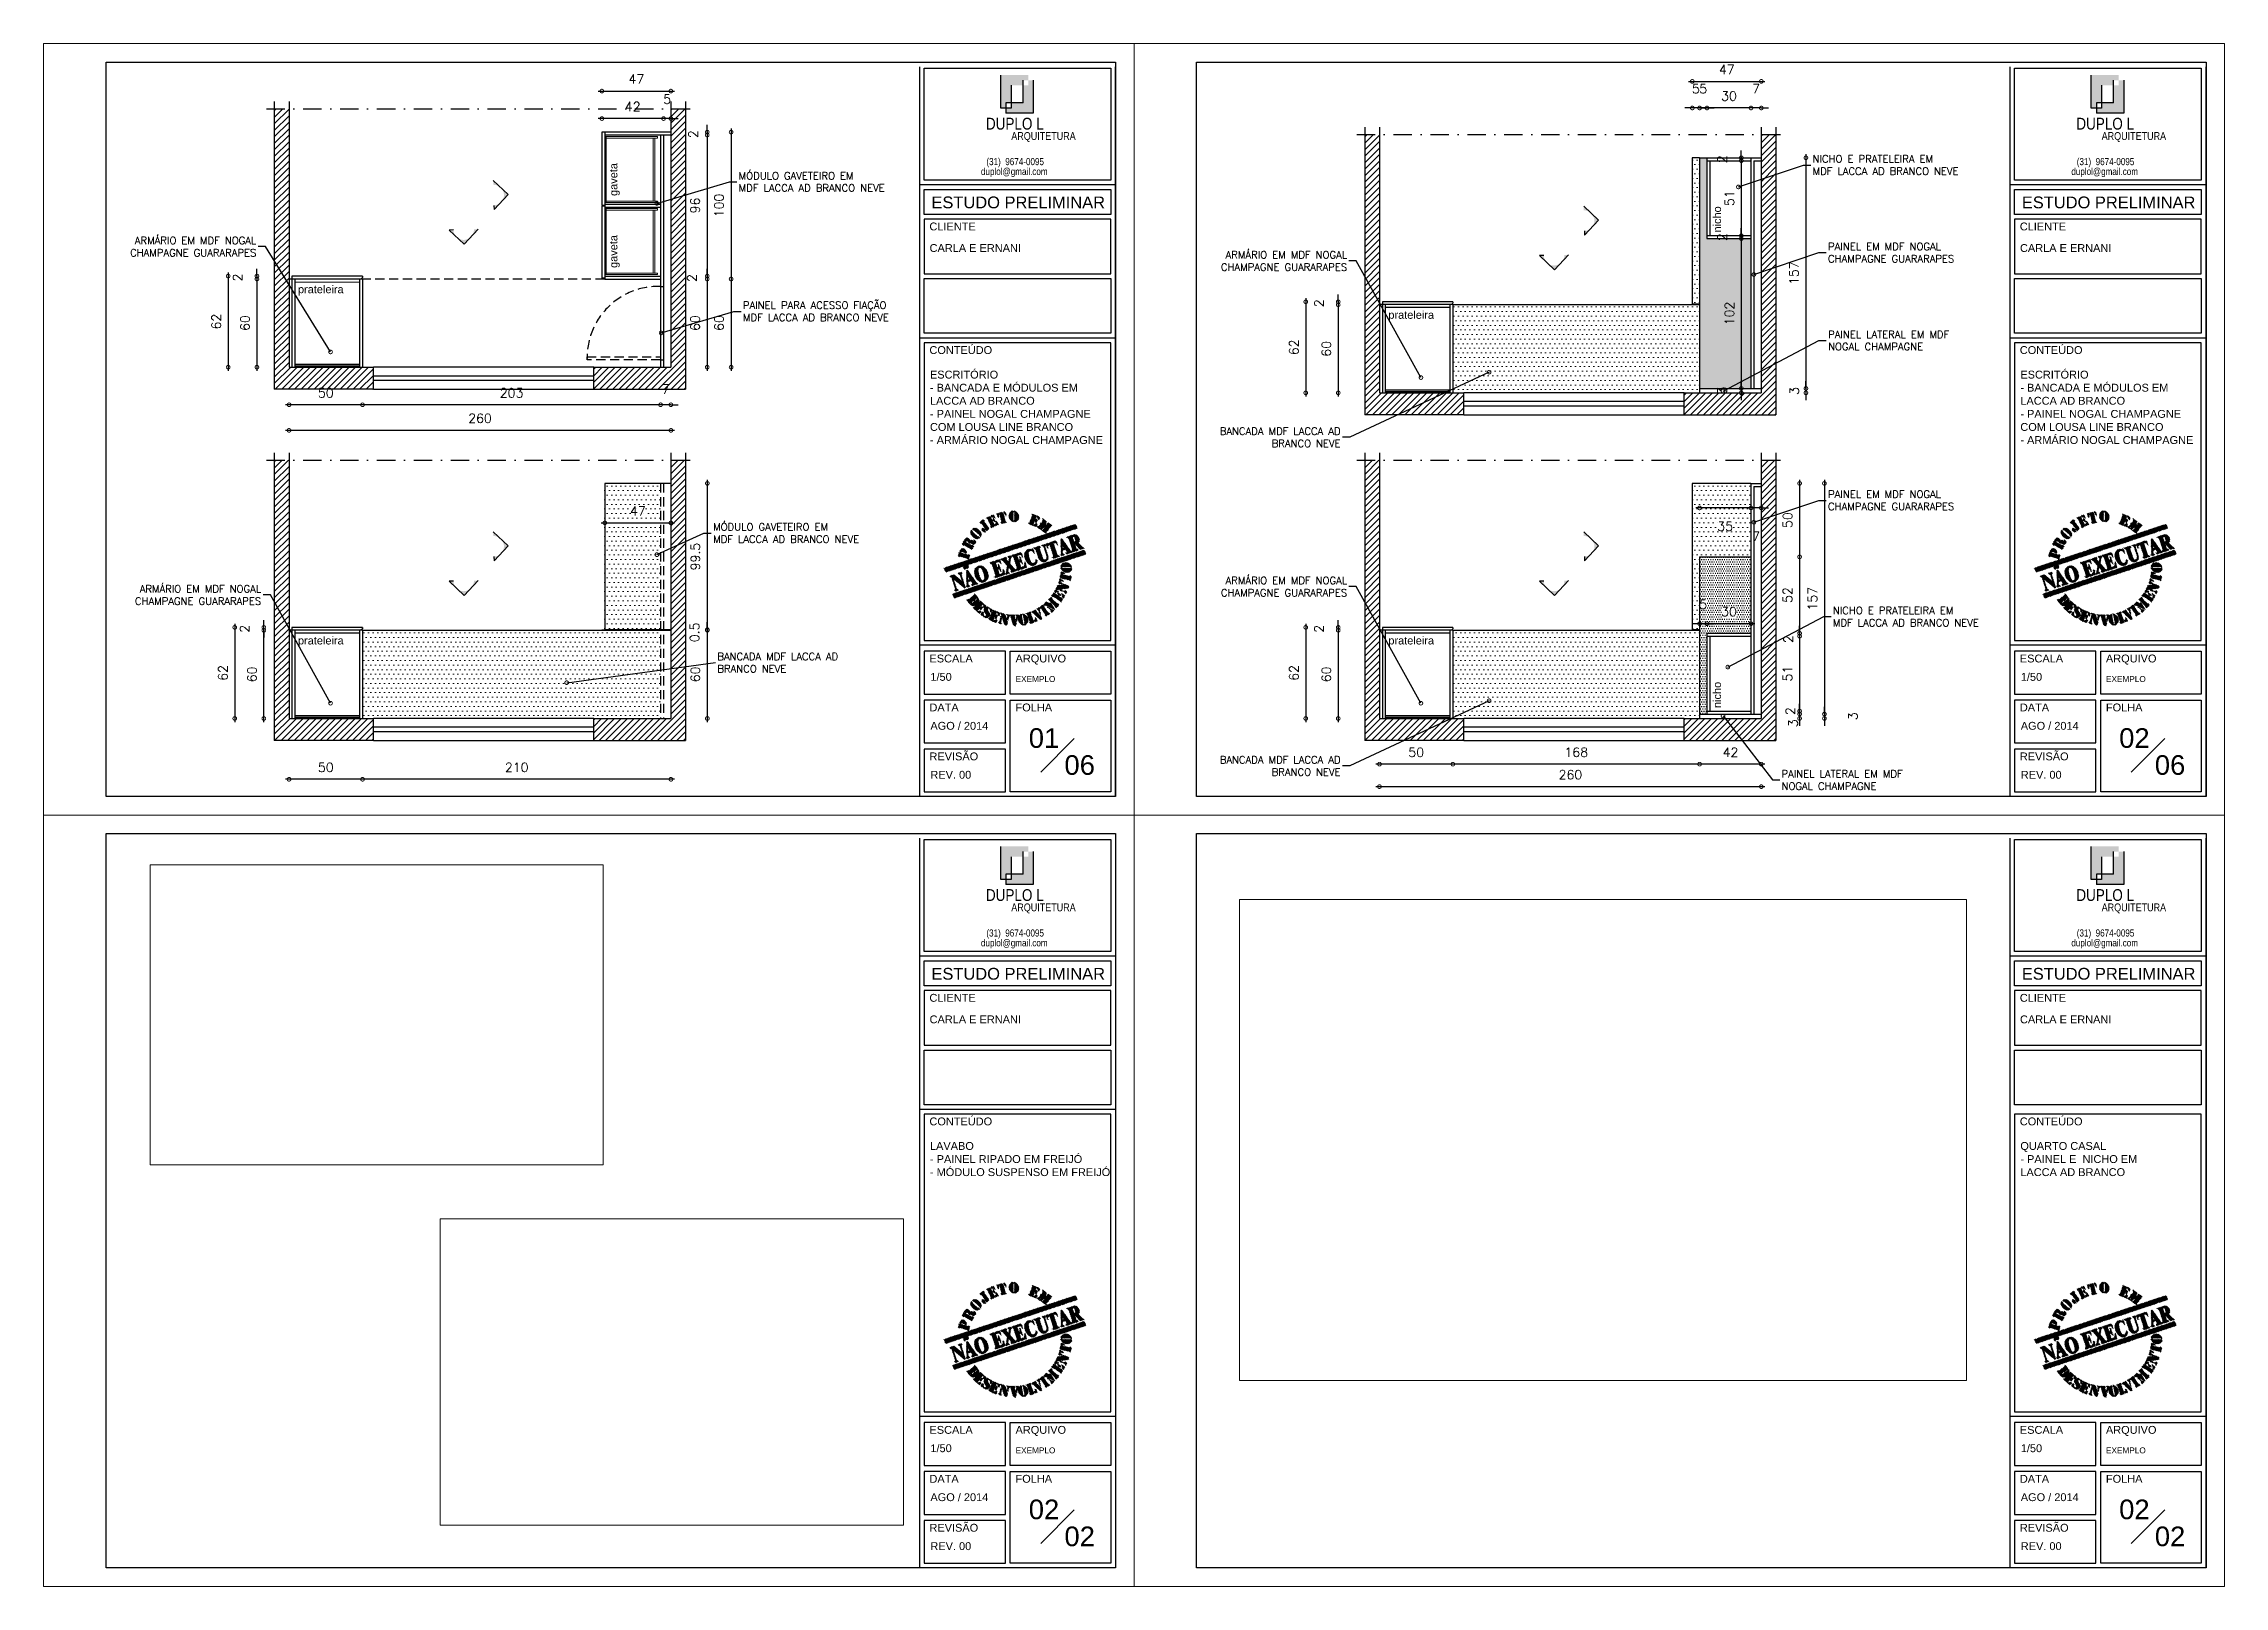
# Model space of a CAD drawing. Extents: x 126968 to 132038, y -1805 to 3860.
# Drawn here: x 129068 to 130553, y -230 to 820 of the extents above; entities that cross this region are included whole.
import ezdxf
from ezdxf.enums import TextEntityAlignment as Align

# ---------------------------------------------------------------- set-up
doc = ezdxf.new("R2010")
doc.units = 0
doc.header["$MEASUREMENT"] = 0
doc.header["$PDMODE"] = 3
doc.linetypes.add('DASHDOT', pattern=[1, 0.5, -0.25, 0, -0.25])
doc.linetypes.add('HIDDEN', pattern=[0.375, 0.25, -0.125])
doc.layers.get('0').update_dxf_attribs({"linetype": 'CONTINUOUS'})
doc.layers.get('Defpoints').update_dxf_attribs({"linetype": 'CONTINUOUS'})
for name, color, linetype in [('ARQ-CARIMBO', 1, 'CONTINUOUS'), ('PENA01', 1, 'CONTINUOUS'), ('PENA02', 2, 'CONTINUOUS'), ('PENA03', 3, 'CONTINUOUS'), ('PENA04', 4, 'CONTINUOUS'), ('Pena05', 5, 'CONTINUOUS'), ('PENA06', 6, 'CONTINUOUS')]:
    doc.layers.add(name, color=color, linetype=linetype)
for name, color, linetype, lineweight in [('COTA', 8, 'CONTINUOUS', 5), ('PENA 02', 2, 'CONTINUOUS', 9), ('PENA 03', 3, 'CONTINUOUS', 15), ('PENA 04', 4, 'CONTINUOUS', 20), ('PENA 05', 5, 'CONTINUOUS', 25)]:
    doc.layers.add(name, color=color, linetype=linetype, lineweight=lineweight)
doc.layers.add('PROJEÇÃO', color=1, linetype='HIDDEN', transparency=0.51)
doc.styles.add('Arial', font='arial.ttf', dxfattribs={"height": 0.3125})
doc.styles.add('R80E25', font='arial.ttf')
doc.styles.add('SR80', font='arial.ttf', dxfattribs={"height": 5})
doc.styles.get("Standard").update_dxf_attribs({"font": 'romans.shx'})
doc.dimstyles.new('cota 25-5', dxfattribs={"dimscale": 25, "dimtxt": 0.2, "dimasz": 0.2, "dimexe": 0.1, "dimexo": 0.1, "dimgap": 0.05, "dimtad": 1, "dimdec": 1, "dimlfac": 0.2, "dimrnd": 0.2, "dimzin": 12, "dimdsep": 46, "dimtxsty": 'Standard', "dimblk": 'DOTSMALL', "dimcen": 0.5, "dimdle": 0.1, "dimclrd": 1, "dimclre": 1, "dimclrt": 2, "dimadec": 0, "dimazin": 0, "dimtfac": 1, "dimtdec": 1, "dimtix": 1, "dimtmove": 2, "dimatfit": 3, "dimldrblk": 'DOTSMALL', "dimfxl": 1, "dimtvp": 0.5, "dimtolj": 1, "dimtzin": 0, "dimarcsym": 0})
doc.dimstyles.new('COTAS_1_25', dxfattribs={"dimscale": 25, "dimtxt": 0.25, "dimasz": 0.2, "dimexe": 0.1, "dimexo": 0.2, "dimgap": 0.2, "dimtad": 1, "dimdsep": 46, "dimtxsty": 'Standard', "dimblk1": 'DOTSMALL', "dimblk2": 'DOTSMALL', "dimsah": 1, "dimcen": 0.1, "dimdle": 0.1, "dimse1": 1, "dimse2": 1, "dimclrt": 2, "dimadec": 0, "dimazin": 0, "dimtfac": 1, "dimtmove": 2, "dimatfit": 3, "dimldrblk": 'DOTSMALL', "dimfxl": 1, "dimtolj": 1, "dimtzin": 0, "dimarcsym": 0})
picture_1 = doc.add_image_def('image5.jpg', size_in_pixel=(1228, 812))
picture_2 = doc.add_image_def('image6.jpg', size_in_pixel=(1228, 812))
picture_3 = doc.add_image_def('image7.jpg', size_in_pixel=(1228, 812))
pattern_1 = [(0, (89948.3493, -5675.0578), (1.5625, 3.125), [0, -3.125])]
pattern_2 = [(0, (89948.3493, -5675.0578), (0.78125, 1.5625), [0, -1.5625])]

msp = doc.modelspace()

# ---------------------------------------------------------------- texts
at = {"color": 2, "ltscale": 2, "char_height": 5}
for s, insert, attachment_point in [('NICHO E PRATELEIRA EM\\PMDF LACCA AD BRANCO NEVE', (130272.316, 737.189), 4), ('MÓDULO GAVETEIRO EM\\PMDF LACCA AD BRANCO NEVE', (129541.053, 725.727), 4), ('ARMÁRIO EM MDF NOGAL\\PCHAMPAGNE GUARARAPES', (129212.571, 681.667), 6), ('PAINEL EM MDF NOGAL\\PCHAMPAGNE GUARARAPES', (130282.861, 677.562), 4), ('ARMÁRIO EM MDF NOGAL\\PCHAMPAGNE GUARARAPES', (129955.365, 671.899), 6), ('PAINEL PARA ACESSO FIAÇÃO \\PMDF LACCA AD BRANCO NEVE', (129543.946, 637.575), 4), ('PAINEL LATERAL EM MDF\\PNOGAL CHAMPAGNE ', (130282.88, 617.74), 4), ('BANCADA MDF LACCA AD\\PBRANCO NEVE', (129950.929, 551.871), 6), ('PAINEL EM MDF NOGAL\\PCHAMPAGNE GUARARAPES', (130282.861, 508.949), 4), ('MÓDULO GAVETEIRO EM\\PMDF LACCA AD BRANCO NEVE', (129523.657, 486.657), 4), ('ARMÁRIO EM MDF NOGAL\\PCHAMPAGNE GUARARAPES', (129215.887, 444.533), 6), ('ARMÁRIO EM MDF NOGAL\\PCHAMPAGNE GUARARAPES', (129955.365, 450.249), 6), ('NICHO E PRATELEIRA EM\\PMDF LACCA AD BRANCO NEVE', (130286.144, 429.847), 4), ('BANCADA MDF LACCA AD\\PBRANCO NEVE', (129526.55, 398.505), 4), ('BANCADA MDF LACCA AD\\PBRANCO NEVE', (129950.929, 328.221), 6), ('PAINEL LATERAL EM MDF\\PNOGAL CHAMPAGNE ', (130251.168, 318.647), 4)]:
    msp.add_mtext(s, dxfattribs=dict(at, insert=insert, attachment_point=attachment_point))
at = {"layer": 'ARQ-CARIMBO', "char_height": 4.00781, "width": 288.55301, "attachment_point": 1, "style": 'Arial'}
for insert in [(129729.63, 389.355), (130472.13, 389.355), (129729.63, -135.645), (130472.13, -135.645)]:
    msp.add_mtext('{\\fArial|b0|i0|c0|p34;EXEMPLO}', dxfattribs=dict(at, insert=insert))
at = {"layer": 'PENA 04', "color": 3, "char_height": 5.34375, "width": 249.85444, "attachment_point": 1, "style": 'Arial'}
for s, insert in [('ESCRITÓRIO\\P- BANCADA E MÓDULOS EM\\PLACCA AD BRANCO\\P- PAINEL NOGAL CHAMPAGNE \\PCOM LOUSA LINE BRANCO\\P- ARMÁRIO NOGAL CHAMPAGNE', (129671.304, 597.208)), ('ESCRITÓRIO\\P- BANCADA E MÓDULOS EM\\PLACCA AD BRANCO\\P- PAINEL NOGAL CHAMPAGNE \\PCOM LOUSA LINE BRANCO\\P- ARMÁRIO NOGAL CHAMPAGNE', (130413.804, 597.208)), ('LAVABO\\P- PAINEL RIPADO EM FREIJÓ\\P- MÓDULO SUSPENSO EM FREIJÓ', (129671.304, 72.208)), ('QUARTO CASAL\\P- PAINEL E  NICHO EM\\PLACCA AD BRANCO', (130413.804, 72.208))]:
    msp.add_mtext(s, dxfattribs=dict(at, insert=insert))
at = {"layer": 'PENA01'}
for s, insert, char_height, width, attachment_point, style in [('{\\fArial Narrow|b0|i0|c0|p34;ARQUITETURA}', (129748.612, 759.59), 5.34375, 95.84335, 2, 'R80E25'), ('{\\fArial Narrow|b0|i0|c0|p34;ARQUITETURA}', (130491.112, 759.59), 5.34375, 95.84335, 2, 'R80E25'), ('{\\fArial Narrow|b0|i0|c0|p34;duplol@gmail.com}', (129706.036, 735.202), 4.80938, 153.4725, 1, 'SR80'), ('{\\fArial Narrow|b0|i0|c0|p34;(31)  9674-0095}', (129709.72, 741.912), 4.80938, 153.4725, 1, 'SR80'), ('{\\fArial Narrow|b0|i0|c0|p34;duplol@gmail.com}', (130448.536, 735.202), 4.80938, 153.4725, 1, 'SR80'), ('{\\fArial Narrow|b0|i0|c0|p34;(31)  9674-0095}', (130452.22, 741.912), 4.80938, 153.4725, 1, 'SR80'), ('{\\fArial Narrow|b0|i0|c0|p34;ARQUITETURA}', (129748.612, 234.59), 5.34375, 95.84335, 2, 'R80E25'), ('{\\fArial Narrow|b0|i0|c0|p34;ARQUITETURA}', (130491.112, 234.59), 5.34375, 95.84335, 2, 'R80E25'), ('{\\fArial Narrow|b0|i0|c0|p34;duplol@gmail.com}', (129706.036, 210.202), 4.80938, 153.4725, 1, 'SR80'), ('{\\fArial Narrow|b0|i0|c0|p34;(31)  9674-0095}', (129709.72, 216.912), 4.80938, 153.4725, 1, 'SR80'), ('{\\fArial Narrow|b0|i0|c0|p34;duplol@gmail.com}', (130448.536, 210.202), 4.80938, 153.4725, 1, 'SR80'), ('{\\fArial Narrow|b0|i0|c0|p34;(31)  9674-0095}', (130452.22, 216.912), 4.80938, 153.4725, 1, 'SR80')]:
    msp.add_mtext(s, dxfattribs=dict(at, insert=insert, char_height=char_height, width=width, attachment_point=attachment_point, style=style))
at = {"layer": 'PENA02', "color": 2, "style": 'Arial'}
for s, p in [('gaveta', (129458.47, 716.108)), ('nicho', (130209.97, 691.236)), ('gaveta', (129458.47, 667.108)), ('nicho', (130209.97, 367.585))]:
    msp.add_text(s, height=5.3438, rotation=90, dxfattribs=at).set_placement(p)
for s, p in [('CLIENTE', (129670.936, 692.685)), ('CLIENTE', (130413.436, 692.685)), ('prateleira', (129240.945, 649.941)), ('prateleira', (129983.445, 632.521)), ('CONTEÚDO', (129670.936, 608.564)), ('CONTEÚDO', (130413.436, 608.564)), ('prateleira', (129240.945, 410.871)), ('prateleira', (129983.445, 410.871)), ('ESCALA', (129670.968, 398.639)), ('ARQUIVO', (129729.573, 398.639)), ('ESCALA', (130413.468, 398.639)), ('ARQUIVO', (130472.073, 398.639)), ('DATA', (129670.968, 365.322)), ('FOLHA', (129729.573, 365.322)), ('DATA', (130413.468, 365.322)), ('FOLHA', (130472.073, 365.322)), ('REVISÃO', (129670.968, 332.005)), ('REVISÃO', (130413.468, 332.005)), ('CLIENTE', (129670.936, 167.685)), ('CLIENTE', (130413.436, 167.685)), ('CONTEÚDO', (129670.936, 83.564)), ('CONTEÚDO', (130413.436, 83.564)), ('ESCALA', (129670.968, -126.361)), ('ARQUIVO', (129729.573, -126.361)), ('ESCALA', (130413.468, -126.361)), ('ARQUIVO', (130472.073, -126.361)), ('DATA', (129670.968, -159.678)), ('FOLHA', (129729.573, -159.678)), ('DATA', (130413.468, -159.678)), ('FOLHA', (130472.073, -159.678)), ('REVISÃO', (129670.968, -192.995)), ('REVISÃO', (130413.468, -192.995))]:
    msp.add_text(s, height=5.3438, dxfattribs=at).set_placement(p)
at = {"layer": 'PENA03', "color": 3, "style": 'Arial'}
for p in [(129731.418, 707.73), (130473.918, 707.73), (129731.418, 182.73), (130473.918, 182.73)]:
    msp.add_text('ESTUDO PRELIMINAR', height=8.01562, dxfattribs=at).set_placement(p, align=Align.CENTER)
for s, height, p in [('CARLA E ERNANI', 5.34375, (129671.055, 678.017)), ('CARLA E ERNANI', 5.34375, (130413.555, 678.017)), ('1/50', 5.3438, (129671.605, 386.135)), ('1/50', 5.3438, (130414.105, 386.135)), ('AGO / 2014', 5.3438, (129671.605, 352.818)), ('AGO / 2014', 5.3438, (130414.105, 352.818)), ('REV. 00', 5.3438, (129671.605, 319.501)), ('REV. 00', 5.3438, (130414.105, 319.501)), ('CARLA E ERNANI', 5.34375, (129671.055, 153.017)), ('CARLA E ERNANI', 5.34375, (130413.555, 153.017)), ('1/50', 5.3438, (129671.605, -138.865)), ('1/50', 5.3438, (130414.105, -138.865)), ('AGO / 2014', 5.3438, (129671.605, -172.182)), ('AGO / 2014', 5.3438, (130414.105, -172.182)), ('REV. 00', 5.3438, (129671.605, -205.499)), ('REV. 00', 5.3438, (130414.105, -205.499))]:
    msp.add_text(s, height=height, dxfattribs=at).set_placement(p)
at = {"layer": 'PENA03', "char_height": 8.01562, "width": 136.30888, "attachment_point": 2, "style": 'R80E25'}
for insert in [(129729.085, 769.328), (130471.585, 769.328), (129729.085, 244.328), (130471.585, 244.328)]:
    msp.add_mtext('{\\fArial Narrow|b0|i0|c0|p34;DUPLO L}', dxfattribs=dict(at, insert=insert))
at = {"layer": 'PENA04', "color": 4, "style": 'Arial'}
for s, p in [('01', (129738.589, 340.498)), ('02', (130481.089, 340.498)), ('06', (129762.881, 322.143)), ('06', (130505.381, 322.143)), ('02', (129738.589, -184.502)), ('02', (130481.089, -184.502)), ('02', (129762.881, -202.857)), ('02', (130505.381, -202.857))]:
    msp.add_text(s, height=13.3594, dxfattribs=at).set_placement(p)

# ---------------------------------------------------------------- blocks, each defined once
blk = doc.blocks.new('NAOEXECUTAR')
at = {"linetype": 'Continuous', "lineweight": 100}
for p, q in [((-12.96, 9.17), (-12.84, 9.28)), ((-12.94, 9.26), (-12.85, 9.36)), ((-12.8, 9.4), (-12.69, 9.51)), ((-12.73, 9.4), (-12.6, 9.53)), ((-12.68, 9.37), (-12.53, 9.53)), ((-12.64, 9.33), (-12.46, 9.51)), ((-12.61, 9.3), (-12.41, 9.49)), ((-12.57, 9.26), (-12.36, 9.47)), ((-12.53, 9.23), (-12.32, 9.43)), ((-12.49, 9.19), (-12.28, 9.4)), ((-12.45, 9.15), (-12.24, 9.36)), ((-12.41, 9.12), (-12.2, 9.33)), ((-12.37, 9.08), (-12.17, 9.28)), ((-12.16, 9.97), (-11.92, 10.21)), ((-12.08, 9.97), (-11.84, 10.22)), ((-12.05, 9.93), (-11.85, 10.13)), ((-12.02, 9.89), (-11.82, 10.09)), ((-12.01, 9.37), (-11.86, 9.52)), ((-12, 9.46), (-11.95, 9.5)), ((-11.99, 9.32), (-11.82, 9.49)), ((-11.98, 9.84), (-11.79, 10.04)), ((-11.95, 9.8), (-11.75, 10)), ((-11.95, 9.28), (-11.78, 9.45)), ((-11.92, 9.76), (-11.72, 9.96)), ((-11.91, 9.25), (-11.77, 9.38)), ((-11.89, 9.72), (-11.69, 9.91)), ((-11.86, 9.67), (-11.66, 9.87)), ((-11.85, 9.24), (-11.77, 9.31)), ((-11.83, 9.63), (-11.63, 9.83)), ((-11.79, 9.59), (-11.6, 9.79)), ((-11.76, 9.54), (-11.56, 9.74)), ((-11.76, 9.25), (-11.71, 9.3)), ((-11.73, 9.5), (-11.53, 9.7)), ((-11.7, 9.46), (-11.5, 9.65)), ((-11.68, 9.41), (-11.48, 9.6)), ((-11.67, 9.34), (-11.47, 9.54)), ((-11.61, 10.37), (-11.56, 10.41)), ((-11.56, 10.35), (-11.42, 10.48)), ((-11.51, 10.32), (-11.3, 10.52)), ((-11.49, 10.27), (-11.28, 10.47)), ((-11.46, 10.21), (-11.26, 10.42)), ((-11.44, 10.16), (-11.23, 10.37)), ((-11.42, 10.11), (-11.21, 10.32)), ((-11.39, 10.06), (-11.18, 10.27)), ((-11.37, 10.01), (-11.16, 10.22)), ((-11.34, 9.96), (-11.14, 10.17)), ((-11.32, 9.91), (-11.11, 10.12)), ((-11.3, 9.86), (-11.09, 10.07)), ((-11.27, 9.81), (-11.06, 10.02)), ((-11.25, 9.76), (-11.04, 9.97)), ((-11.25, 9.61), (-10.99, 9.87)), ((-11.23, 10.52), (-11.14, 10.62)), ((-11.23, 9.71), (-11.02, 9.92)), ((-11.16, 10.52), (-11.02, 10.66)), ((-11.13, 9.65), (-10.97, 9.82)), ((-11.09, 10.51), (-11, 10.61)), ((-11.06, 10.25), (-10.99, 10.32)), ((-11.06, 10.17), (-10.96, 10.27)), ((-11.05, 10.33), (-11.01, 10.37)), ((-11.04, 10.49), (-10.97, 10.56)), ((-11.01, 10.15), (-10.94, 10.22)), ((-11, 10.46), (-10.95, 10.51)), ((-10.99, 9.72), (-10.94, 9.77)), ((-10.96, 10.12), (-10.91, 10.17)), ((-10.95, 10.43), (-10.93, 10.46)), ((-10.93, 10.08), (-10.89, 10.12)), ((-10.9, 9.81), (-10.7, 10.01)), ((-10.84, 9.79), (-10.68, 9.96)), ((-10.8, 10.06), (-10.75, 10.1)), ((-10.79, 9.99), (-10.73, 10.06)), ((-10.73, 10.73), (-10.69, 10.77)), ((-10.71, 10.67), (-10.58, 10.8)), ((-10.7, 10.61), (-10.57, 10.74)), ((-10.7, 9.86), (-10.65, 9.91)), ((-10.68, 10.55), (-10.61, 10.63)), ((-10.66, 10.49), (-10.61, 10.55)), ((-10.51, 10.8), (-10.48, 10.82)), ((-10.49, 10.74), (-10.38, 10.85)), ((-10.48, 10.68), (-10.28, 10.87)), ((-10.46, 10.62), (-10.23, 10.85)), ((-10.45, 10.56), (-10.22, 10.79)), ((-10.43, 10.5), (-10.2, 10.73)), ((-10.42, 10.44), (-10.19, 10.67)), ((-10.4, 10.38), (-10.17, 10.61)), ((-10.39, 10.32), (-10.16, 10.55)), ((-10.37, 10.26), (-10.14, 10.49)), ((-10.37, 9.96), (-10.08, 10.26)), ((-10.36, 10.2), (-10.13, 10.43)), ((-10.34, 10.14), (-10.11, 10.37)), ((-10.33, 10.09), (-10.1, 10.31)), ((-10.29, 9.97), (-10.07, 10.2)), ((-10.19, 10.9), (-10.18, 10.9)), ((-10.19, 10), (-10.05, 10.14)), ((-10.17, 10.84), (-10.08, 10.93)), ((-10.12, 10.81), (-10.03, 10.91)), ((-10.09, 10.77), (-10.01, 10.85)), ((-10.09, 10.02), (-10, 10.11)), ((-10.06, 10.72), (-9.99, 10.79)), ((-10.04, 10.67), (-9.98, 10.73)), ((-9.99, 10.65), (-9.97, 10.66)), ((-9.99, 10.05), (-9.96, 10.08)), ((-9.69, 10.57), (-9.39, 10.87)), ((-9.69, 10.5), (-9.4, 10.79)), ((-9.68, 10.65), (-9.34, 11)), ((-9.68, 10.43), (-9.4, 10.72)), ((-9.67, 10.37), (-9.4, 10.64)), ((-9.66, 10.75), (-9.43, 10.98)), ((-9.65, 10.32), (-9.39, 10.57)), ((-9.62, 10.27), (-9.39, 10.5)), ((-9.59, 10.22), (-9.39, 10.42)), ((-9.55, 10.19), (-9.39, 10.35)), ((-9.51, 10.15), (-9.39, 10.27)), ((-9.46, 10.13), (-9.39, 10.21)), ((-9.41, 10.11), (-9.36, 10.16)), ((-9.34, 10.1), (-9.33, 10.11)), ((-9.28, 10.99), (-9.27, 11)), ((-9.27, 10.1), (-8.92, 10.45)), ((-9.25, 10.93), (-9.2, 10.98)), ((-9.22, 10.89), (-9.15, 10.96)), ((-9.22, 10.82), (-9.1, 10.94)), ((-9.21, 10.75), (-9.06, 10.91)), ((-9.21, 10.68), (-9.02, 10.87)), ((-9.21, 10.6), (-8.99, 10.83)), ((-9.21, 10.53), (-8.96, 10.78)), ((-9.21, 10.45), (-8.94, 10.72)), ((-9.21, 10.38), (-8.92, 10.67)), ((-9.21, 10.31), (-8.92, 10.6)), ((-9.21, 10.23), (-8.92, 10.53)), ((-9.18, 10.12), (-8.95, 10.35)), ((-8.03, 9.92), (-7.98, 9.97)), ((-7.98, 9.9), (-7.49, 10.39)), ((-7.93, 10.02), (-7.44, 10.51)), ((-7.93, 9.87), (-7.54, 10.26)), ((-7.88, 10.14), (-7.41, 10.61)), ((-7.87, 9.85), (-7.59, 10.14)), ((-7.84, 10.26), (-7.47, 10.63)), ((-7.82, 9.83), (-7.64, 10.02)), ((-7.79, 10.39), (-7.52, 10.65)), ((-7.77, 9.81), (-7.68, 9.89)), ((-7.74, 10.51), (-7.57, 10.67)), ((-7.72, 10.67), (-7.68, 10.72)), ((-7.7, 10.63), (-7.63, 10.7)), ((-7.66, 9.77), (-7.61, 9.82)), ((-7.61, 9.75), (-7.53, 9.82)), ((-7.55, 9.73), (-7.35, 9.93)), ((-7.5, 10.15), (-7.35, 10.3)), ((-7.5, 9.71), (-7.35, 9.85)), ((-7.47, 10.1), (-7.33, 10.25)), ((-7.47, 10.03), (-7.38, 10.13)), ((-7.45, 9.68), (-7.4, 9.73)), ((-7.36, 10.52), (-7.31, 10.57)), ((-7.31, 10.49), (-7.25, 10.55)), ((-7.3, 9.61), (-7.24, 9.67)), ((-7.28, 10.45), (-7.2, 10.53)), ((-7.26, 10.4), (-7.15, 10.51)), ((-7.26, 9.58), (-7.02, 9.81)), ((-7.25, 10.33), (-7.12, 10.45)), ((-7.23, 10.27), (-7.17, 10.33)), ((-7.21, 9.55), (-7.13, 9.63)), ((-7.17, 9.51), (-7.12, 9.56)), ((-7.05, 9.85), (-6.95, 9.96)), ((-7.04, 9.42), (-6.65, 9.81)), ((-7.03, 9.51), (-6.62, 9.91)), ((-6.99, 9.61), (-6.59, 10.02)), ((-6.96, 9.72), (-6.55, 10.13)), ((-6.93, 9.83), (-6.59, 10.17)), ((-6.9, 9.94), (-6.63, 10.2)), ((-6.9, 9.33), (-6.87, 9.36)), ((-6.86, 10.04), (-6.67, 10.23)), ((-6.86, 9.3), (-6.24, 9.92)), ((-6.84, 10.29), (-6.8, 10.33)), ((-6.83, 10.15), (-6.72, 10.26)), ((-6.82, 9.27), (-6.19, 9.89)), ((-6.81, 10.24), (-6.76, 10.3)), ((-6.78, 9.23), (-6.15, 9.86)), ((-6.75, 9.64), (-6.54, 9.85)), ((-6.73, 9.2), (-6.2, 9.73)), ((-6.69, 9.17), (-6.39, 9.47)), ((-6.65, 9.58), (-6.28, 9.95)), ((-6.46, 9.85), (-6.33, 9.98)), ((-6.25, 8.79), (-5.76, 9.28)), ((-6.16, 9.77), (-6.11, 9.83)), ((-6.14, 8.83), (-5.64, 9.32)), ((-6.03, 8.87), (-5.53, 9.36)), ((-5.92, 8.9), (-5.42, 9.4)), ((-5.8, 8.94), (-5.31, 9.43)), ((-5.69, 8.98), (-5.2, 9.47)), ((-5.58, 9.01), (-5.09, 9.51)), ((-5.47, 9.05), (-4.97, 9.55)), ((-5.36, 9.09), (-4.86, 9.58)), ((-5.24, 9.13), (-4.75, 9.62)), ((-5.13, 9.16), (-4.64, 9.66)), ((-5.02, 9.2), (-4.53, 9.7)), ((-4.91, 9.24), (-4.41, 9.73)), ((-4.8, 9.28), (-4.3, 9.77)), ((-4.68, 9.31), (-4.19, 9.81)), ((-4.57, 9.35), (-4.08, 9.84)), ((-4.46, 9.39), (-4.03, 9.82)), ((-4.35, 9.43), (-4.01, 9.76)), ((-4.24, 9.46), (-3.99, 9.71)), ((-4.12, 9.5), (-3.97, 9.65)), ((-4.01, 9.54), (-3.95, 9.6)), ((-14.01, 7.15), (-13.74, 7.42)), ((-13.99, 7.24), (-13.79, 7.44)), ((-13.95, 7.35), (-13.85, 7.46)), ((-13.92, 7.46), (-13.91, 7.47)), ((-13.88, 7.57), (-13.66, 7.8)), ((-13.86, 7.52), (-13.59, 7.8)), ((-13.74, 7.57), (-13.53, 7.78)), ((-13.68, 7.55), (-13.47, 7.76)), ((-13.67, 8.16), (-13.45, 8.38)), ((-13.65, 8.11), (-13.4, 8.35)), ((-13.63, 7.53), (-13.43, 7.72)), ((-13.58, 8.32), (-13.5, 8.41)), ((-13.57, 7.51), (-13.4, 7.68)), ((-13.56, 8.12), (-13.35, 8.33)), ((-13.51, 8.1), (-13.3, 8.3)), ((-13.51, 7.49), (-13.37, 7.63)), ((-13.5, 8.48), (-13.27, 8.7)), ((-13.47, 7.47), (-13.36, 7.57)), ((-13.46, 8.07), (-13.26, 8.27)), ((-13.45, 8.45), (-13.2, 8.7)), ((-13.44, 7.41), (-13.36, 7.5)), ((-13.41, 8.04), (-13.21, 8.25)), ((-13.36, 8.02), (-13.16, 8.22)), ((-13.35, 8.48), (-13.15, 8.68)), ((-13.32, 7.99), (-13.11, 8.2)), ((-13.3, 8.46), (-13.1, 8.65)), ((-13.27, 7.96), (-13.06, 8.17)), ((-13.25, 8.43), (-13.07, 8.61)), ((-13.22, 7.94), (-13.01, 8.14)), ((-13.2, 8.4), (-13.04, 8.56)), ((-13.17, 7.91), (-12.97, 8.12)), ((-13.16, 8.37), (-13.04, 8.49)), ((-13.13, 8.33), (-13.06, 8.4)), ((-13.12, 8.27), (-12.87, 8.51)), ((-13.12, 7.89), (-12.92, 8.09)), ((-13.07, 7.86), (-12.87, 8.06)), ((-13.03, 7.83), (-12.79, 8.07)), ((-13.02, 8.29), (-12.81, 8.5)), ((-12.98, 7.81), (-12.74, 8.04)), ((-12.96, 9.1), (-12.81, 9.24)), ((-12.96, 8.27), (-12.76, 8.47)), ((-12.96, 7.75), (-12.83, 7.88)), ((-12.94, 9.04), (-12.77, 9.2)), ((-12.92, 8.98), (-12.73, 9.17)), ((-12.91, 8.25), (-12.71, 8.45)), ((-12.89, 8.94), (-12.7, 9.13)), ((-12.86, 8.89), (-12.66, 9.1)), ((-12.86, 8.22), (-12.6, 8.49)), ((-12.82, 8.85), (-12.62, 9.06)), ((-12.81, 8.2), (-12.57, 8.43)), ((-12.79, 8.82), (-12.58, 9.03)), ((-12.75, 8.78), (-12.54, 8.99)), ((-12.75, 8.19), (-12.57, 8.36)), ((-12.7, 8.75), (-12.5, 8.95)), ((-12.67, 8.49), (-12.64, 8.52)), ((-12.66, 8.72), (-12.46, 8.92)), ((-12.61, 8.7), (-12.42, 8.88)), ((-12.55, 8.68), (-12.38, 8.85)), ((-12.49, 8.67), (-12.34, 8.81)), ((-12.41, 8.68), (-12.29, 8.8)), ((-12.33, 9.05), (-12.14, 9.24)), ((-12.29, 9.01), (-12.12, 9.19)), ((-12.29, 8.72), (-12.22, 8.78)), ((-12.26, 8.98), (-12.1, 9.13)), ((-12.22, 8.94), (-12.09, 9.07)), ((-12.2, 8.88), (-12.1, 8.99)), ((-12.18, 8.83), (-12.15, 8.86)), ((-11.85, 6.92), (-11.35, 7.42)), ((-11.73, 6.96), (-11.24, 7.46)), ((-11.62, 7), (-11.13, 7.49)), ((-11.51, 7.04), (-11.02, 7.53)), ((-11.4, 7.07), (-10.9, 7.57)), ((-11.29, 7.11), (-10.79, 7.6)), ((-11.18, 7.15), (-10.68, 7.64)), ((-11.06, 7.19), (-10.57, 7.68)), ((-10.95, 7.22), (-10.46, 7.72)), ((-10.84, 7.26), (-10.35, 7.75)), ((-10.73, 7.3), (-10.23, 7.79)), ((-10.62, 7.33), (-10.12, 7.83)), ((-10.5, 7.37), (-10.01, 7.87)), ((-10.39, 7.41), (-9.9, 7.9)), ((-10.28, 7.45), (-9.79, 7.94)), ((-10.17, 7.48), (-9.67, 7.98)), ((-10.06, 7.52), (-9.56, 8.02)), ((-9.94, 7.56), (-9.45, 8.05)), ((-9.83, 7.6), (-9.34, 8.09)), ((-9.72, 7.63), (-9.23, 8.13)), ((-9.61, 7.67), (-9.11, 8.16)), ((-9.5, 7.71), (-9, 8.2)), ((-9.38, 7.75), (-8.89, 8.24)), ((-9.27, 7.78), (-8.78, 8.28)), ((-9.16, 7.82), (-8.67, 8.31)), ((-9.05, 7.86), (-8.55, 8.35)), ((-8.94, 7.89), (-8.44, 8.39)), ((-8.94, 7.29), (-8.81, 7.43)), ((-8.84, 7.32), (-8.7, 7.46)), ((-8.82, 7.93), (-8.33, 8.43)), ((-8.77, 7.31), (-8.66, 7.43)), ((-8.71, 7.97), (-8.22, 8.46)), ((-8.6, 8.01), (-8.11, 8.5)), ((-8.49, 8.04), (-8, 8.54)), ((-8.38, 8.08), (-7.88, 8.58)), ((-8.37, 7.27), (-7.91, 7.73)), ((-8.37, 7.19), (-8.08, 7.49)), ((-8.36, 7.36), (-7.99, 7.73)), ((-8.32, 7.46), (-8.09, 7.7)), ((-8.27, 8.12), (-7.77, 8.61)), ((-8.15, 8.16), (-7.66, 8.65)), ((-8.04, 8.19), (-7.55, 8.69)), ((-7.93, 8.23), (-7.44, 8.72)), ((-7.92, 7.65), (-7.83, 7.73)), ((-7.84, 7.65), (-7.77, 7.72)), ((-7.82, 8.27), (-7.32, 8.76)), ((-7.79, 7.63), (-7.67, 7.74)), ((-7.76, 7.71), (-7.76, 7.71)), ((-7.74, 7.6), (-7.65, 7.69)), ((-7.73, 7.76), (-7.69, 7.8)), ((-7.71, 8.31), (-7.21, 8.8)), ((-7.7, 7.56), (-7.63, 7.63)), ((-7.67, 7.52), (-7.61, 7.58)), ((-7.64, 7.48), (-7.6, 7.52)), ((-7.61, 7.43), (-7.58, 7.46)), ((-7.6, 7.82), (-7.58, 7.84)), ((-7.59, 8.34), (-7.1, 8.84)), ((-7.55, 7.79), (-7.47, 7.87)), ((-7.49, 7.78), (-7.35, 7.91)), ((-7.48, 8.38), (-6.99, 8.87)), ((-7.45, 7.74), (-7.24, 7.95)), ((-7.42, 7.69), (-7.13, 7.99)), ((-7.4, 7.64), (-7.06, 7.98)), ((-7.38, 7.58), (-7.14, 7.83)), ((-7.37, 8.42), (-6.88, 8.91)), ((-7.37, 7.53), (-7.12, 7.77)), ((-7.35, 7.47), (-7.11, 7.71)), ((-7.33, 7.42), (-7.09, 7.66)), ((-7.31, 7.36), (-7.07, 7.6)), ((-7.29, 7.3), (-7.05, 7.54)), ((-7.27, 7.25), (-7.03, 7.49)), ((-7.26, 8.45), (-6.76, 8.95)), ((-7.25, 7.19), (-7.01, 7.43)), ((-7.15, 8.49), (-6.65, 8.99)), ((-7.03, 8.53), (-6.54, 9.02)), ((-6.92, 8.57), (-6.43, 9.06)), ((-6.91, 8.05), (-6.91, 8.06)), ((-6.88, 8.02), (-6.79, 8.1)), ((-6.81, 8.6), (-6.32, 9.1)), ((-6.81, 8.01), (-6.68, 8.14)), ((-6.77, 7.97), (-6.61, 8.14)), ((-6.74, 7.93), (-6.68, 7.99)), ((-6.72, 7.87), (-6.67, 7.93)), ((-6.7, 8.64), (-6.2, 9.14)), ((-6.7, 7.82), (-6.65, 7.87)), ((-6.68, 7.76), (-6.63, 7.81)), ((-6.66, 7.71), (-6.61, 7.76)), ((-6.65, 9.14), (-6.57, 9.21)), ((-6.65, 7.65), (-6.59, 7.7)), ((-6.63, 7.59), (-6.58, 7.65)), ((-6.61, 7.54), (-6.56, 7.59)), ((-6.6, 9.11), (-6.56, 9.15)), ((-6.59, 8.68), (-6.09, 9.17)), ((-6.59, 7.48), (-6.54, 7.53)), ((-6.57, 7.43), (-6.52, 7.48)), ((-6.55, 8.12), (-6.46, 8.21)), ((-6.55, 7.37), (-6.5, 7.42)), ((-6.53, 8.06), (-6.35, 8.25)), ((-6.51, 8.01), (-6.23, 8.28)), ((-6.49, 7.95), (-6.45, 8)), ((-6.48, 7.9), (-6.44, 7.93)), ((-6.47, 8.72), (-5.98, 9.21)), ((-6.43, 7.86), (-6.43, 7.87)), ((-6.36, 8.75), (-5.87, 9.25)), ((-6.26, 8.19), (-6.12, 8.32)), ((-6.24, 8.13), (-6.01, 8.36)), ((-6.22, 8.08), (-5.9, 8.4)), ((-6.2, 8.02), (-5.96, 8.26)), ((-6.18, 7.97), (-5.94, 8.21)), ((-6.16, 7.91), (-5.92, 8.15)), ((-6.14, 7.85), (-5.9, 8.09)), ((-6.13, 7.8), (-5.88, 8.04)), ((-6.11, 7.74), (-5.87, 7.98)), ((-6.09, 7.69), (-5.85, 7.93)), ((-6.07, 7.63), (-5.83, 7.87)), ((-6.05, 7.57), (-5.81, 7.81)), ((-6.03, 7.52), (-5.79, 7.76)), ((-6.01, 7.46), (-5.77, 7.7)), ((-6, 7.41), (-5.75, 7.65)), ((-5.98, 7.35), (-5.74, 7.59)), ((-5.96, 7.29), (-5.72, 7.54)), ((-5.94, 7.24), (-5.7, 7.48)), ((-5.93, 7.18), (-5.68, 7.42)), ((-5.92, 8.3), (-5.79, 8.43)), ((-5.83, 8.32), (-5.7, 8.44)), ((-5.77, 8.3), (-5.68, 8.39)), ((-5.72, 8.27), (-5.67, 8.33)), ((-5.69, 8.23), (-5.65, 8.28)), ((-5.66, 8.19), (-5.63, 8.22)), ((-5.64, 8.14), (-5.61, 8.16)), ((-5.3, 8.55), (-5.23, 8.62)), ((-5.29, 8.48), (-5.17, 8.6)), ((-5.29, 8.41), (-5.14, 8.56)), ((-5.29, 8.34), (-5.11, 8.51)), ((-5.29, 8.26), (-5.08, 8.47)), ((-5.28, 8.19), (-5.05, 8.42)), ((-5.28, 8.12), (-5.02, 8.38)), ((-5.28, 8.05), (-5.21, 8.11)), ((-5.28, 7.97), (-5.21, 8.04)), ((-5.28, 7.9), (-5.21, 7.97)), ((-5.27, 7.83), (-5.2, 7.9)), ((-5.27, 7.76), (-5.2, 7.83)), ((-5.27, 7.69), (-5.17, 7.78)), ((-5.27, 7.61), (-5.19, 7.68)), ((-5.26, 7.54), (-5.19, 7.61)), ((-5.26, 7.47), (-5.19, 7.54)), ((-5.26, 7.4), (-5.19, 7.47)), ((-5.2, 8.13), (-4.99, 8.34)), ((-5.19, 7.69), (-5.06, 7.82)), ((-5.17, 8.09), (-4.96, 8.29)), ((-5.14, 8.04), (-4.93, 8.25)), ((-5.11, 8), (-4.9, 8.2)), ((-5.08, 7.95), (-4.87, 8.16)), ((-5.07, 7.73), (-4.78, 8.03)), ((-5.05, 7.91), (-4.84, 8.12)), ((-5.02, 7.86), (-4.81, 8.07)), ((-4.96, 7.77), (-4.75, 7.98)), ((-4.93, 7.73), (-4.71, 7.94)), ((-4.9, 7.69), (-4.68, 7.9)), ((-4.88, 7.4), (-4.87, 7.41)), ((-4.87, 7.64), (-4.65, 7.85)), ((-4.84, 7.6), (-4.62, 7.81)), ((-4.84, 7.37), (-4.53, 7.68)), ((-4.81, 7.55), (-4.59, 7.76)), ((-4.79, 8.76), (-4.78, 8.77)), ((-4.79, 7.49), (-4.56, 7.72)), ((-4.75, 8.72), (-4.67, 8.81)), ((-4.73, 7.41), (-4.5, 7.63)), ((-4.69, 8.71), (-4.56, 8.84)), ((-4.65, 8.68), (-4.44, 8.88)), ((-4.62, 8.63), (-4.33, 8.92)), ((-4.61, 7.45), (-4.46, 7.59)), ((-4.6, 8.58), (-4.36, 8.82)), ((-4.58, 8.53), (-4.34, 8.77)), ((-4.56, 8.47), (-4.32, 8.71)), ((-4.54, 8.41), (-4.3, 8.65)), ((-4.54, 6.92), (-4.05, 7.41)), ((-4.52, 8.36), (-4.28, 8.6)), ((-4.5, 8.3), (-4.26, 8.54)), ((-4.5, 7.48), (-4.41, 7.57)), ((-4.48, 8.25), (-4.24, 8.49)), ((-4.47, 8.19), (-4.22, 8.43)), ((-4.45, 8.13), (-4.21, 8.37)), ((-4.43, 8.08), (-4.19, 8.32)), ((-4.43, 6.96), (-3.94, 7.45)), ((-4.41, 8.02), (-3.76, 8.67)), ((-4.39, 7.97), (-4.15, 8.21)), ((-4.39, 7.52), (-4.38, 7.53)), ((-4.38, 7.53), (-4.04, 7.87)), ((-4.37, 7.91), (-4.13, 8.15)), ((-4.35, 7.85), (-4.11, 8.1)), ((-4.34, 8.84), (-4.22, 8.95)), ((-4.33, 7.8), (-4.09, 8.04)), ((-4.32, 7.74), (-4.08, 7.98)), ((-4.32, 6.99), (-3.82, 7.49)), ((-4.31, 7.67), (-4.06, 7.93)), ((-4.28, 7.56), (-4.01, 7.82)), ((-4.26, 8.84), (-4.13, 8.97)), ((-4.21, 7.03), (-3.71, 7.53)), ((-4.2, 8.82), (-4.06, 8.97)), ((-4.17, 7.59), (-3.98, 7.78)), ((-4.16, 8.79), (-3.99, 8.96)), ((-4.13, 8.75), (-3.94, 8.94)), ((-4.12, 8.23), (-3.76, 8.6)), ((-4.11, 8.7), (-3.9, 8.91)), ((-4.09, 8.64), (-3.86, 8.87)), ((-4.09, 8.19), (-3.77, 8.51)), ((-4.09, 7.07), (-3.6, 7.56)), ((-4.07, 8.59), (-3.83, 8.83)), ((-4.06, 8.52), (-3.8, 8.78)), ((-4.05, 8.45), (-3.78, 8.73)), ((-4.05, 8.15), (-3.85, 8.35)), ((-4.05, 7.63), (-3.94, 7.75)), ((-4.02, 8.11), (-3.82, 8.31)), ((-3.98, 8.07), (-3.78, 8.28)), ((-3.98, 7.11), (-3.49, 7.6)), ((-3.95, 8.03), (-3.75, 8.24)), ((-3.94, 7.67), (-3.86, 7.75)), ((-3.92, 7.99), (-3.71, 8.2)), ((-3.88, 7.95), (-3.68, 8.16)), ((-3.87, 7.14), (-3.38, 7.64)), ((-3.85, 7.91), (-3.64, 8.12)), ((-3.81, 7.87), (-3.61, 8.08)), ((-3.78, 7.83), (-3.57, 8.04)), ((-3.76, 7.18), (-3.3, 7.64)), ((-3.74, 7.79), (-3.54, 8)), ((-3.71, 7.75), (-3.5, 7.96)), ((-3.65, 7.22), (-3.28, 7.58)), ((-3.61, 7.78), (-3.46, 7.93)), ((-3.54, 7.26), (-3.26, 7.53)), ((-3.49, 7.82), (-3.4, 7.91)), ((-3.42, 7.29), (-3.24, 7.47)), ((-3.38, 7.86), (-3.36, 7.87)), ((-3.31, 7.33), (-3.23, 7.42)), ((-15.2, 6.1), (-15.16, 6.15)), ((-15.18, 6.05), (-15.05, 6.19)), ((-15.17, 5.99), (-14.93, 6.22)), ((-15.15, 5.94), (-14.82, 6.26)), ((-15.13, 5.88), (-14.71, 6.3)), ((-15.09, 5.84), (-14.6, 6.34)), ((-14.98, 5.88), (-14.49, 6.37)), ((-14.87, 5.92), (-14.37, 6.41)), ((-14.76, 5.95), (-14.26, 6.45)), ((-14.64, 5.99), (-14.15, 6.48)), ((-14.6, 5.37), (-14.4, 5.56)), ((-14.57, 5.32), (-14.33, 5.56)), ((-14.53, 6.03), (-14.04, 6.52)), ((-14.42, 6.07), (-13.93, 6.56)), ((-14.31, 6.1), (-13.81, 6.6)), ((-14.2, 6.14), (-13.7, 6.63)), ((-14.08, 6.18), (-13.59, 6.67)), ((-14.02, 5.65), (-13.96, 5.71)), ((-13.97, 6.21), (-13.48, 6.71)), ((-13.95, 5.64), (-13.84, 5.75)), ((-13.9, 7.18), (-13.68, 7.4)), ((-13.9, 5.62), (-13.73, 5.78)), ((-13.87, 5.57), (-13.79, 5.65)), ((-13.86, 6.25), (-13.37, 6.75)), ((-13.84, 7.16), (-13.62, 7.39)), ((-13.84, 5.52), (-13.79, 5.58)), ((-13.79, 7.15), (-13.57, 7.37)), ((-13.75, 6.29), (-13.26, 6.78)), ((-13.73, 7.13), (-13.51, 7.35)), ((-13.67, 7.11), (-13.45, 7.33)), ((-13.64, 6.33), (-13.14, 6.82)), ((-13.62, 7.09), (-13.4, 7.31)), ((-13.56, 7.07), (-13.34, 7.3)), ((-13.55, 6.12), (-13.35, 6.32)), ((-13.55, 6.19), (-13.42, 6.32)), ((-13.54, 6.05), (-13.48, 6.11)), ((-13.53, 6.36), (-13.03, 6.86)), ((-13.5, 7.06), (-13.28, 7.28)), ((-13.47, 6.12), (-13.19, 6.4)), ((-13.45, 7.04), (-13.23, 7.26)), ((-13.41, 7.38), (-13.39, 7.4)), ((-13.41, 6.4), (-12.92, 6.9)), ((-13.39, 7.02), (-13.16, 7.25)), ((-13.37, 6.15), (-13.18, 6.33)), ((-13.33, 7), (-13.07, 7.27)), ((-13.32, 5.9), (-13.29, 5.93)), ((-13.31, 5.83), (-13.2, 5.94)), ((-13.31, 5.76), (-13.17, 5.9)), ((-13.31, 5.69), (-13.14, 5.85)), ((-13.31, 5.61), (-13.11, 5.81)), ((-13.3, 6.44), (-12.81, 6.93)), ((-13.3, 5.54), (-13.08, 5.76)), ((-13.3, 5.47), (-13.05, 5.72)), ((-13.29, 6.15), (-13.19, 6.25)), ((-13.28, 6.98), (-13.1, 7.16)), ((-13.25, 6.42), (-13.24, 6.43)), ((-13.24, 6.95), (-13.13, 7.05)), ((-13.22, 6.9), (-13.17, 6.94)), ((-13.22, 5.47), (-13.02, 5.68)), ((-13.19, 6.48), (-12.7, 6.97)), ((-13.19, 5.43), (-12.99, 5.63)), ((-13.16, 5.38), (-12.96, 5.59)), ((-13.08, 6.51), (-12.58, 7.01)), ((-12.97, 6.55), (-12.47, 7.04)), ((-12.85, 6.59), (-12.36, 7.08)), ((-12.74, 6.63), (-12.25, 7.12)), ((-12.63, 6.66), (-12.14, 7.16)), ((-12.63, 5.84), (-12.35, 6.13)), ((-12.63, 5.77), (-12.37, 6.03)), ((-12.63, 5.7), (-12.36, 5.96)), ((-12.62, 5.93), (-12.23, 6.31)), ((-12.62, 5.63), (-12.36, 5.89)), ((-12.6, 5.57), (-12.34, 5.83)), ((-12.59, 5.51), (-12.33, 5.77)), ((-12.58, 6.04), (-12.35, 6.27)), ((-12.57, 5.46), (-12.31, 5.71)), ((-12.55, 5.4), (-12.3, 5.65)), ((-12.53, 5.35), (-12.28, 5.6)), ((-12.52, 6.7), (-12.02, 7.19)), ((-12.41, 6.74), (-11.91, 7.23)), ((-12.29, 6.77), (-11.8, 7.27)), ((-12.26, 6.21), (-12.15, 6.33)), ((-12.18, 6.81), (-11.69, 7.31)), ((-12.18, 6.22), (-12.07, 6.33)), ((-12.13, 6.19), (-12.01, 6.31)), ((-12.09, 6.16), (-11.95, 6.3)), ((-12.07, 6.85), (-11.58, 7.34)), ((-12.05, 6.12), (-11.9, 6.27)), ((-12.02, 6.08), (-11.85, 6.25)), ((-11.99, 6.03), (-11.81, 6.21)), ((-11.97, 5.98), (-11.77, 6.18)), ((-11.96, 6.89), (-11.46, 7.38)), ((-11.95, 5.93), (-11.73, 6.14)), ((-11.92, 5.88), (-11.7, 6.1)), ((-11.9, 5.82), (-11.67, 6.06)), ((-11.88, 5.77), (-11.64, 6.01)), ((-11.86, 5.71), (-11.62, 5.96)), ((-11.84, 5.66), (-11.59, 5.91)), ((-11.83, 5.6), (-11.57, 5.86)), ((-11.81, 5.54), (-11.55, 5.8)), ((-11.8, 5.48), (-11.54, 5.74)), ((-11.78, 5.42), (-11.52, 5.68)), ((-11.77, 5.36), (-11.51, 5.62)), ((-11.31, 6.56), (-11.27, 6.6)), ((-11.25, 6.55), (-11.16, 6.64)), ((-11.2, 6.53), (-11.05, 6.68)), ((-11.16, 6.49), (-10.94, 6.72)), ((-11.14, 6.44), (-10.82, 6.75)), ((-11.12, 6.38), (-10.88, 6.63)), ((-11.1, 6.33), (-10.86, 6.57)), ((-11.08, 6.27), (-10.84, 6.51)), ((-11.06, 6.22), (-10.82, 6.46)), ((-11.04, 6.16), (-10.8, 6.4)), ((-11.03, 6.1), (-10.78, 6.35)), ((-11.01, 6.05), (-10.77, 6.29)), ((-10.99, 5.99), (-10.75, 6.23)), ((-10.97, 5.94), (-10.73, 6.18)), ((-10.95, 5.88), (-10.53, 6.3)), ((-10.93, 5.82), (-10.69, 6.07)), ((-10.91, 5.77), (-10.67, 6.01)), ((-10.89, 5.71), (-10.65, 5.95)), ((-10.88, 5.66), (-10.64, 5.9)), ((-10.88, 5.35), (-10.56, 5.68)), ((-10.86, 5.6), (-10.62, 5.84)), ((-10.84, 6.66), (-10.71, 6.79)), ((-10.84, 5.54), (-10.6, 5.79)), ((-10.84, 5.47), (-10.58, 5.73)), ((-10.77, 5.39), (-10.54, 5.62)), ((-10.73, 6.7), (-10.6, 6.83)), ((-10.67, 6.09), (-10.51, 6.24)), ((-10.66, 5.43), (-10.5, 5.59)), ((-10.65, 6.71), (-10.5, 6.85)), ((-10.62, 6.43), (-10.59, 6.47)), ((-10.61, 6.37), (-10.57, 6.41)), ((-10.61, 6.3), (-10.55, 6.35)), ((-10.6, 6.09), (-10.5, 6.19)), ((-10.58, 6.7), (-10.48, 6.8)), ((-10.55, 6.06), (-10.48, 6.13)), ((-10.54, 5.47), (-10.41, 5.6)), ((-10.53, 6.67), (-10.46, 6.74)), ((-10.51, 6.02), (-10.46, 6.07)), ((-10.5, 6.63), (-10.44, 6.69)), ((-10.48, 5.98), (-10.44, 6.02)), ((-10.47, 6.59), (-10.43, 6.63)), ((-10.46, 5.93), (-10.42, 5.96)), ((-10.44, 6.54), (-10.41, 6.57)), ((-10.43, 5.88), (-10.4, 5.91)), ((-10.43, 5.5), (-10.12, 5.81)), ((-10.41, 6.86), (-10.38, 6.9)), ((-10.36, 6.84), (-10.26, 6.94)), ((-10.32, 5.54), (-10.11, 5.75)), ((-10.3, 6.83), (-10.15, 6.98)), ((-10.26, 6.79), (-10.04, 7.02)), ((-10.22, 6.76), (-9.93, 7.05)), ((-10.21, 5.58), (-10.1, 5.69)), ((-10.2, 5.96), (-10.16, 6)), ((-10.2, 5.89), (-10.15, 5.94)), ((-10.2, 5.81), (-10.14, 5.88)), ((-10.19, 6.72), (-9.96, 6.94)), ((-10.15, 6.68), (-9.94, 6.89)), ((-10.12, 6.64), (-9.9, 6.85)), ((-10.1, 5.62), (-10.09, 5.63)), ((-10.09, 6.6), (-9.87, 6.81)), ((-10.05, 6.56), (-9.83, 6.77)), ((-10.03, 5.09), (-9.53, 5.58)), ((-10.02, 6.52), (-9.8, 6.73)), ((-9.99, 5.65), (-9.81, 5.82)), ((-9.98, 6.48), (-9.76, 6.7)), ((-9.95, 6.44), (-9.73, 6.66)), ((-9.93, 5.78), (-9.83, 5.88)), ((-9.91, 6.4), (-9.66, 6.65)), ((-9.91, 5.13), (-9.42, 5.62)), ((-9.9, 5.89), (-9.82, 5.97)), ((-9.89, 5.98), (-9.81, 6.06)), ((-9.88, 6.36), (-9.66, 6.57)), ((-9.87, 6.06), (-9.79, 6.14)), ((-9.87, 5.69), (-9.77, 5.79)), ((-9.86, 6.15), (-9.78, 6.23)), ((-9.84, 6.32), (-9.63, 6.53)), ((-9.84, 6.24), (-9.59, 6.49)), ((-9.8, 5.16), (-9.31, 5.66)), ((-9.78, 7.05), (-9.7, 7.13)), ((-9.77, 6.24), (-9.56, 6.46)), ((-9.76, 5.73), (-9.69, 5.79)), ((-9.74, 6.2), (-9.52, 6.42)), ((-9.72, 7.04), (-9.59, 7.16)), ((-9.72, 6.66), (-9.64, 6.74)), ((-9.71, 6.75), (-9.63, 6.83)), ((-9.7, 6.16), (-9.49, 6.38)), ((-9.69, 6.84), (-9.62, 6.92)), ((-9.69, 5.2), (-9.2, 5.7)), ((-9.68, 7), (-9.5, 7.18)), ((-9.68, 6.93), (-9.6, 7.01)), ((-9.67, 6.12), (-9.45, 6.34)), ((-9.63, 6.08), (-9.42, 6.3)), ((-9.6, 6.04), (-9.38, 6.26)), ((-9.58, 5.24), (-9.08, 5.73)), ((-9.56, 6), (-9.35, 6.22)), ((-9.54, 5.8), (-9.24, 6.1)), ((-9.53, 5.96), (-9.31, 6.18)), ((-9.51, 5.9), (-9.28, 6.14)), ((-9.49, 7.19), (-9.48, 7.2)), ((-9.47, 5.28), (-8.97, 5.77)), ((-9.45, 7.16), (-9.37, 7.24)), ((-9.43, 5.84), (-9.2, 6.06)), ((-9.39, 7.15), (-9.26, 7.28)), ((-9.35, 7.11), (-9.14, 7.31)), ((-9.35, 5.31), (-8.86, 5.81)), ((-9.32, 7.07), (-9.03, 7.35)), ((-9.31, 5.88), (-9.16, 6.03)), ((-9.3, 7.01), (-9.05, 7.25)), ((-9.28, 6.96), (-9.04, 7.2)), ((-9.26, 6.9), (-9.02, 7.14)), ((-9.24, 6.85), (-9, 7.09)), ((-9.24, 5.35), (-8.75, 5.85)), ((-9.22, 6.79), (-8.98, 7.03)), ((-9.2, 6.73), (-8.96, 6.98)), ((-9.2, 5.91), (-9.11, 6.01)), ((-9.18, 6.68), (-8.94, 6.92)), ((-9.17, 6.62), (-8.92, 6.86)), ((-9.15, 6.57), (-8.91, 6.81)), ((-9.13, 6.51), (-8.84, 6.8)), ((-9.13, 5.39), (-8.64, 5.88)), ((-9.11, 6.45), (-8.69, 6.87)), ((-9.09, 6.4), (-8.85, 6.64)), ((-9.09, 5.95), (-9.08, 5.96)), ((-9.07, 6.34), (-8.83, 6.58)), ((-9.07, 5.97), (-8.74, 6.3)), ((-9.05, 7.26), (-8.92, 7.39)), ((-9.05, 6.29), (-8.81, 6.53)), ((-9.03, 6.23), (-8.79, 6.47)), ((-9.02, 6.17), (-8.77, 6.42)), ((-9.02, 5.43), (-8.53, 5.92)), ((-9.01, 6.1), (-8.76, 6.36)), ((-8.98, 5.99), (-8.71, 6.25)), ((-8.91, 5.46), (-8.41, 5.96)), ((-8.87, 6.03), (-8.69, 6.21)), ((-8.8, 7.07), (-8.77, 7.1)), ((-8.8, 6.84), (-8.71, 6.93)), ((-8.8, 5.5), (-8.3, 5.99)), ((-8.79, 6.7), (-8.67, 6.82)), ((-8.78, 7), (-8.75, 7.04)), ((-8.78, 6.93), (-8.73, 6.98)), ((-8.75, 6.06), (-8.61, 6.2)), ((-8.73, 6.68), (-8.65, 6.76)), ((-8.72, 7.29), (-8.64, 7.37)), ((-8.69, 6.65), (-8.64, 6.7)), ((-8.68, 7.26), (-8.62, 7.32)), ((-8.68, 5.54), (-8.19, 6.03)), ((-8.66, 6.6), (-8.62, 6.65)), ((-8.65, 7.22), (-8.6, 7.26)), ((-8.64, 6.1), (-8.49, 6.25)), ((-8.63, 6.56), (-8.6, 6.59)), ((-8.62, 7.17), (-8.58, 7.2)), ((-8.61, 6.51), (-8.58, 6.54)), ((-8.59, 7.12), (-8.57, 7.15)), ((-8.57, 5.58), (-8.08, 6.07)), ((-8.53, 6.14), (-8.29, 6.38)), ((-8.46, 5.61), (-7.97, 6.11)), ((-8.42, 6.18), (-8.27, 6.32)), ((-8.4, 6.34), (-8.3, 6.45)), ((-8.37, 7.12), (-8.09, 7.4)), ((-8.37, 6.6), (-8.33, 6.63)), ((-8.37, 6.53), (-8.32, 6.57)), ((-8.37, 6.45), (-8.31, 6.51)), ((-8.36, 7.06), (-8.08, 7.33)), ((-8.35, 5.65), (-7.85, 6.14)), ((-8.34, 7), (-8.07, 7.27)), ((-8.33, 6.94), (-8.06, 7.2)), ((-8.31, 6.88), (-8.05, 7.14)), ((-8.31, 6.21), (-8.26, 6.26)), ((-8.29, 6.83), (-8.03, 7.08)), ((-8.27, 6.78), (-8.01, 7.03)), ((-8.24, 6.73), (-8, 6.97)), ((-8.24, 5.69), (-7.74, 6.18)), ((-8.21, 6.68), (-7.98, 6.92)), ((-8.18, 6.63), (-7.95, 6.86)), ((-8.15, 6.59), (-7.93, 6.81)), ((-8.12, 5.72), (-7.63, 6.22)), ((-8.11, 6.55), (-7.91, 6.76)), ((-8.08, 6.52), (-7.88, 6.72)), ((-8.04, 6.48), (-7.85, 6.67)), ((-8.01, 5.76), (-7.52, 6.26)), ((-7.99, 6.45), (-7.82, 6.63)), ((-7.94, 6.43), (-7.78, 6.59)), ((-7.9, 5.8), (-7.41, 6.29)), ((-7.89, 6.41), (-7.73, 6.56)), ((-7.83, 6.39), (-7.68, 6.54)), ((-7.79, 5.84), (-7.29, 6.33)), ((-7.76, 6.38), (-7.61, 6.54)), ((-7.68, 6.39), (-7.35, 6.72)), ((-7.68, 5.87), (-7.18, 6.37)), ((-7.57, 6.43), (-7.4, 6.6)), ((-7.56, 5.91), (-7.07, 6.41)), ((-7.45, 5.95), (-6.96, 6.44)), ((-7.43, 6.72), (-7.33, 6.82)), ((-7.4, 6.82), (-7.37, 6.85)), ((-7.34, 5.99), (-6.85, 6.48)), ((-7.23, 7.14), (-6.99, 7.38)), ((-7.23, 6.02), (-6.73, 6.52)), ((-7.22, 7.08), (-6.97, 7.32)), ((-7.2, 7.02), (-6.96, 7.27)), ((-7.18, 6.97), (-6.94, 7.21)), ((-7.15, 6.92), (-6.92, 7.15)), ((-7.12, 6.87), (-6.9, 7.1)), ((-7.12, 6.06), (-6.62, 6.55)), ((-7.09, 6.83), (-6.88, 7.04)), ((-7.06, 6.79), (-6.86, 6.99)), ((-7.02, 6.75), (-6.83, 6.94)), ((-7, 6.1), (-6.51, 6.59)), ((-6.97, 6.73), (-6.8, 6.9)), ((-6.92, 6.71), (-6.76, 6.86)), ((-6.89, 6.14), (-6.4, 6.63)), ((-6.85, 6.7), (-6.71, 6.84)), ((-6.78, 6.7), (-6.63, 6.85)), ((-6.78, 6.17), (-6.29, 6.67)), ((-6.68, 6.72), (-6.42, 6.98)), ((-6.67, 6.21), (-6.17, 6.7)), ((-6.56, 6.25), (-6.06, 6.74)), ((-6.53, 7.31), (-6.48, 7.37)), ((-6.52, 7.26), (-6.46, 7.31)), ((-6.5, 7.2), (-6.45, 7.25)), ((-6.5, 6.98), (-6.41, 7.06)), ((-6.49, 7.14), (-6.43, 7.19)), ((-6.48, 7.07), (-6.42, 7.13)), ((-6.45, 6.28), (-5.95, 6.78)), ((-6.33, 6.32), (-5.84, 6.82)), ((-6.22, 6.36), (-5.73, 6.85)), ((-6.11, 6.4), (-5.62, 6.89)), ((-6, 7.03), (-5.98, 7.05)), ((-6, 6.43), (-5.5, 6.93)), ((-5.96, 7), (-5.64, 7.31)), ((-5.93, 7.1), (-5.66, 7.37)), ((-5.89, 6.47), (-5.39, 6.97)), ((-5.84, 7.03), (-5.62, 7.26)), ((-5.77, 6.51), (-5.28, 7)), ((-5.73, 7.07), (-5.58, 7.22)), ((-5.66, 6.55), (-5.17, 7.04)), ((-5.62, 7.11), (-5.53, 7.2)), ((-5.55, 6.58), (-5.06, 7.08)), ((-5.51, 7.15), (-5.47, 7.19)), ((-5.44, 6.62), (-4.94, 7.11)), ((-5.36, 5.36), (-5.15, 5.57)), ((-5.34, 5.45), (-5.21, 5.58)), ((-5.33, 6.66), (-4.83, 7.15)), ((-5.32, 7.26), (-5.31, 7.27)), ((-5.32, 5.54), (-5.27, 5.59)), ((-5.3, 6.24), (-4.95, 6.58)), ((-5.3, 6.16), (-5.29, 6.17)), ((-5.29, 6.1), (-5.24, 6.15)), ((-5.29, 5.65), (-5.15, 5.79)), ((-5.28, 7.22), (-5.14, 7.36)), ((-5.28, 6.33), (-5.05, 6.56)), ((-5.28, 5.73), (-5.21, 5.8)), ((-5.27, 7.31), (-5.17, 7.41)), ((-5.27, 6.04), (-5.2, 6.12)), ((-5.24, 6), (-5.13, 6.11)), ((-5.21, 6.7), (-4.72, 7.19)), ((-5.21, 5.95), (-5.05, 6.11)), ((-5.2, 5.67), (-5.09, 5.78)), ((-5.17, 7.26), (-5.09, 7.34)), ((-5.17, 6.29), (-4.87, 6.59)), ((-5.17, 5.91), (-4.98, 6.11)), ((-5.13, 5.89), (-4.9, 6.11)), ((-5.1, 6.73), (-4.61, 7.23)), ((-5.1, 6.29), (-4.8, 6.59)), ((-5.1, 5.69), (-5.03, 5.76)), ((-5.08, 5.86), (-4.83, 6.11)), ((-5.06, 7.3), (-5.03, 7.33)), ((-5.03, 5.84), (-4.75, 6.11)), ((-5.02, 6.29), (-4.73, 6.58)), ((-5.02, 5.69), (-4.99, 5.73)), ((-4.99, 6.77), (-4.5, 7.26)), ((-4.97, 5.82), (-4.68, 6.11)), ((-4.95, 6.29), (-4.67, 6.57)), ((-4.9, 5.82), (-4.6, 6.11)), ((-4.88, 6.81), (-4.38, 7.3)), ((-4.87, 6.29), (-4.62, 6.55)), ((-4.83, 5.82), (-4.52, 6.12)), ((-4.8, 6.29), (-4.57, 6.52)), ((-4.77, 6.84), (-4.27, 7.34)), ((-4.74, 5.82), (-4.4, 6.16)), ((-4.72, 6.29), (-4.53, 6.49)), ((-4.65, 6.88), (-4.16, 7.38)), ((-4.64, 6.3), (-4.49, 6.45)), ((-4.64, 5.85), (-4.42, 6.07)), ((-4.57, 6.3), (-4.46, 6.41)), ((-4.5, 6.29), (-4.43, 6.36)), ((-4.46, 6.25), (-4.41, 6.3)), ((-4.41, 6.24), (-4.4, 6.24)), ((-14.71, 5.4), (-14.63, 5.48)), ((-14.64, 5.4), (-14.52, 5.52)), ((-14.55, 5.27), (-14.29, 5.53)), ((-14.53, 5.21), (-14.25, 5.49)), ((-14.51, 5.16), (-14.46, 5.21)), ((-14.49, 5.1), (-14.44, 5.15)), ((-14.47, 5.05), (-14.42, 5.1)), ((-14.47, 3.92), (-14.46, 3.94)), ((-14.46, 3.87), (-14.34, 3.98)), ((-14.45, 4.99), (-14.4, 5.04)), ((-14.44, 5.23), (-14.21, 5.46)), ((-14.44, 3.81), (-14.23, 4.02)), ((-14.43, 4.93), (-14.38, 4.99)), ((-14.42, 3.76), (-14.12, 4.05)), ((-14.41, 4.88), (-14.36, 4.93)), ((-14.4, 5.19), (-14.17, 5.42)), ((-14.4, 4.82), (-14.34, 4.87)), ((-14.4, 3.7), (-14.01, 4.09)), ((-14.38, 4.77), (-14.33, 4.82)), ((-14.38, 3.64), (-13.9, 4.13)), ((-14.36, 5.16), (-14.13, 5.39)), ((-14.36, 4.71), (-14.31, 4.76)), ((-14.34, 4.65), (-14.29, 4.71)), ((-14.33, 4.22), (-14.16, 4.39)), ((-14.32, 5.12), (-14.09, 5.35)), ((-14.32, 4.6), (-14.27, 4.65)), ((-14.3, 4.54), (-14.25, 4.59)), ((-14.28, 5.09), (-14.05, 5.32)), ((-14.28, 4.49), (-14.23, 4.54)), ((-14.28, 3.67), (-13.78, 4.17)), ((-14.27, 4.43), (-14.21, 4.48)), ((-14.26, 4.36), (-14.19, 4.43)), ((-14.24, 5.06), (-14.01, 5.29)), ((-14.24, 4.23), (-14.12, 4.36)), ((-14.2, 5.02), (-13.97, 5.25)), ((-14.17, 3.71), (-13.67, 4.2)), ((-14.16, 4.99), (-13.93, 5.22)), ((-14.13, 4.27), (-14.05, 4.35)), ((-14.12, 4.95), (-13.88, 5.18)), ((-14.07, 4.92), (-13.84, 5.15)), ((-14.06, 3.75), (-13.56, 4.24)), ((-14.03, 4.89), (-13.8, 5.12)), ((-13.99, 4.85), (-13.76, 5.08)), ((-13.95, 4.82), (-13.72, 5.05)), ((-13.94, 3.78), (-13.45, 4.28)), ((-13.91, 4.78), (-13.68, 5.01)), ((-13.87, 4.75), (-13.6, 5.02)), ((-13.83, 4.72), (-13.58, 4.96)), ((-13.83, 3.82), (-13.34, 4.31)), ((-13.82, 5.47), (-13.77, 5.52)), ((-13.81, 5.41), (-13.75, 5.47)), ((-13.79, 5.36), (-13.73, 5.41)), ((-13.79, 4.68), (-13.57, 4.91)), ((-13.77, 5.3), (-13.72, 5.35)), ((-13.75, 5.24), (-13.7, 5.3)), ((-13.75, 4.65), (-13.55, 4.85)), ((-13.73, 5.19), (-13.68, 5.24)), ((-13.72, 3.86), (-13.23, 4.35)), ((-13.71, 5.13), (-13.66, 5.19)), ((-13.71, 4.61), (-13.53, 4.79)), ((-13.69, 5.08), (-13.64, 5.13)), ((-13.68, 5.02), (-13.62, 5.07)), ((-13.67, 4.58), (-13.51, 4.74)), ((-13.63, 4.55), (-13.49, 4.68)), ((-13.61, 3.9), (-13.11, 4.39)), ((-13.59, 4.51), (-13.47, 4.63)), ((-13.55, 4.48), (-13.45, 4.57)), ((-13.5, 3.93), (-13, 4.43)), ((-13.45, 4.5), (-13.44, 4.51)), ((-13.38, 3.97), (-12.89, 4.46)), ((-13.33, 4.55), (-13.17, 4.7)), ((-13.3, 5.4), (-13.23, 5.46)), ((-13.3, 5.32), (-13.23, 5.39)), ((-13.29, 5.25), (-13.23, 5.32)), ((-13.29, 5.18), (-13.22, 5.25)), ((-13.29, 5.11), (-13.22, 5.18)), ((-13.29, 4.96), (-13.11, 5.13)), ((-13.29, 5.04), (-13.22, 5.11)), ((-13.28, 4.89), (-13.21, 4.96)), ((-13.28, 4.82), (-13.21, 4.89)), ((-13.28, 4.75), (-13.21, 4.82)), ((-13.28, 4.67), (-13.2, 4.75)), ((-13.27, 4.01), (-12.78, 4.5)), ((-13.23, 4.57), (-13.13, 4.67)), ((-13.18, 3.28), (-12.55, 3.91)), ((-13.16, 4.04), (-12.67, 4.54)), ((-13.15, 4.61), (-13.15, 4.61)), ((-13.15, 3.24), (-12.52, 3.86)), ((-13.13, 5.34), (-12.93, 5.54)), ((-13.13, 5.04), (-12.8, 5.37)), ((-13.12, 4.61), (-13.06, 4.67)), ((-13.12, 3.19), (-12.49, 3.82)), ((-13.1, 5.29), (-12.9, 5.5)), ((-13.07, 5.25), (-12.87, 5.46)), ((-13.05, 4.08), (-12.55, 4.58)), ((-13.04, 5.2), (-12.84, 5.41)), ((-13.02, 5.08), (-12.77, 5.33)), ((-13.01, 3.23), (-12.46, 3.78)), ((-12.95, 5.07), (-12.74, 5.28)), ((-12.94, 4.12), (-12.44, 4.61)), ((-12.92, 5.03), (-12.71, 5.24)), ((-12.89, 4.98), (-12.68, 5.19)), ((-12.88, 4.69), (-12.56, 5.02)), ((-12.86, 4.94), (-12.65, 5.15)), ((-12.83, 4.89), (-12.62, 5.11)), ((-12.82, 4.16), (-12.33, 4.65)), ((-12.81, 4.84), (-12.59, 5.06)), ((-12.78, 4.72), (-12.53, 4.97)), ((-12.75, 3.41), (-12.43, 3.73)), ((-12.71, 4.19), (-12.22, 4.69)), ((-12.67, 4.76), (-12.5, 4.93)), ((-12.62, 3.92), (-12.59, 3.94)), ((-12.6, 4.23), (-12.11, 4.73)), ((-12.56, 4.79), (-12.45, 4.9)), ((-12.5, 5.3), (-12.26, 5.54)), ((-12.49, 4.27), (-11.99, 4.76)), ((-12.47, 5.25), (-12.24, 5.48)), ((-12.45, 4.83), (-12.4, 4.88)), ((-12.44, 5.21), (-12.22, 5.43)), ((-12.41, 5.17), (-12.2, 5.38)), ((-12.38, 4.31), (-11.88, 4.8)), ((-12.37, 5.13), (-12.18, 5.33)), ((-12.34, 5.09), (-12.15, 5.28)), ((-12.29, 5.06), (-12.12, 5.23)), ((-12.26, 4.34), (-11.77, 4.84)), ((-12.25, 5.03), (-12.09, 5.19)), ((-12.2, 5.01), (-12.06, 5.15)), ((-12.15, 4.38), (-11.66, 4.87)), ((-12.14, 4.99), (-12.02, 5.11)), ((-12.08, 4.97), (-11.97, 5.08)), ((-12.04, 4.42), (-11.55, 4.91)), ((-12.01, 4.97), (-11.9, 5.08)), ((-11.93, 4.98), (-11.51, 5.39)), ((-11.93, 4.46), (-11.43, 4.95)), ((-11.82, 5.01), (-11.54, 5.29)), ((-11.82, 4.49), (-11.32, 4.99)), ((-11.78, 5.2), (-11.5, 5.48)), ((-11.77, 5.28), (-11.5, 5.55)), ((-11.7, 4.53), (-11.21, 5.02)), ((-11.59, 4.57), (-11.1, 5.06)), ((-11.48, 4.6), (-10.99, 5.1)), ((-11.37, 4.64), (-10.88, 5.14)), ((-11.26, 4.68), (-10.76, 5.17)), ((-11.15, 4.72), (-10.65, 5.21)), ((-11.03, 4.75), (-10.54, 5.25)), ((-10.92, 5.39), (-10.91, 5.4)), ((-10.92, 4.79), (-10.43, 5.29)), ((-10.81, 4.83), (-10.32, 5.32)), ((-10.7, 4.87), (-10.2, 5.36)), ((-10.59, 4.9), (-10.09, 5.4)), ((-10.47, 4.94), (-9.98, 5.43)), ((-10.36, 4.98), (-9.87, 5.47)), ((-10.25, 5.02), (-9.76, 5.51)), ((-10.14, 5.05), (-9.64, 5.55)), ((-6.07, 3.76), (-5.83, 3.99)), ((-6.01, 3.74), (-5.78, 3.96)), ((-5.94, 3.95), (-5.87, 4.02)), ((-5.94, 3.73), (-5.74, 3.93)), ((-5.89, 3.7), (-5.69, 3.91)), ((-5.85, 3.68), (-5.65, 3.88)), ((-5.83, 4.07), (-5.65, 4.25)), ((-5.81, 4.16), (-5.69, 4.28)), ((-5.8, 3.65), (-5.6, 3.85)), ((-5.76, 3.62), (-5.56, 3.82)), ((-5.71, 4.34), (-5.37, 4.68)), ((-5.71, 3.59), (-5.51, 3.79)), ((-5.69, 4.13), (-5.6, 4.22)), ((-5.67, 3.56), (-5.46, 3.76)), ((-5.65, 4.46), (-5.45, 4.67)), ((-5.62, 4.35), (-5.28, 4.69)), ((-5.62, 3.53), (-5.42, 3.73)), ((-5.61, 4.14), (-5.56, 4.19)), ((-5.6, 4.59), (-5.54, 4.66)), ((-5.58, 4.02), (-5.55, 4.05)), ((-5.55, 3.97), (-5.5, 4.02)), ((-5.54, 4.13), (-5.52, 4.15)), ((-5.53, 4.37), (-5.19, 4.7)), ((-5.53, 3.92), (-5.46, 3.99)), ((-5.51, 3.86), (-5.41, 3.96)), ((-5.49, 4.85), (-5.36, 4.99)), ((-5.46, 4.81), (-5.33, 4.93)), ((-5.44, 4.98), (-5.37, 5.04)), ((-5.44, 4.38), (-5.11, 4.71)), ((-5.44, 4.31), (-5.42, 4.32)), ((-5.44, 3.86), (-5.37, 3.93)), ((-5.4, 5.17), (-5.32, 5.24)), ((-5.4, 5.1), (-5.29, 5.2)), ((-5.39, 4.28), (-5.35, 4.32)), ((-5.37, 3.86), (-5.32, 3.9)), ((-5.36, 4.39), (-5.02, 4.72)), ((-5.34, 4.86), (-5.29, 4.9)), ((-5.34, 4.26), (-5.3, 4.3)), ((-5.33, 5.32), (-5.09, 5.55)), ((-5.33, 5.08), (-5.25, 5.17)), ((-5.28, 4.84), (-5.24, 4.88)), ((-5.28, 4.24), (-5.24, 4.28)), ((-5.27, 5.07), (-5.2, 5.14)), ((-5.27, 4.4), (-4.94, 4.74)), ((-5.26, 5.3), (-5.03, 5.54)), ((-5.23, 4.82), (-5.19, 4.86)), ((-5.23, 4.22), (-5.19, 4.26)), ((-5.22, 3.93), (-5.19, 3.96)), ((-5.21, 5.06), (-5.15, 5.12)), ((-5.2, 5.29), (-4.96, 5.53)), ((-5.19, 4.41), (-4.87, 4.73)), ((-5.19, 3.88), (-5.14, 3.94)), ((-5.18, 4.2), (-5.14, 4.24)), ((-5.17, 4.8), (-5.14, 4.84)), ((-5.16, 3.84), (-5.09, 3.91)), ((-5.16, 3.69), (-5, 3.85)), ((-5.15, 3.78), (-5.05, 3.88)), ((-5.15, 3.63), (-5.06, 3.72)), ((-5.14, 5.28), (-4.9, 5.52)), ((-5.14, 5.05), (-5.12, 5.08)), ((-5.13, 4.17), (-5.09, 4.21)), ((-5.12, 4.77), (-5.08, 4.81)), ((-5.1, 4.42), (-4.82, 4.7)), ((-5.08, 5.27), (-4.84, 5.5)), ((-5.07, 4.15), (-5.03, 4.19)), ((-5.04, 4.78), (-5.03, 4.79)), ((-5.02, 5.25), (-4.78, 5.49)), ((-5.02, 4.13), (-4.97, 4.18)), ((-5.01, 4.43), (-4.77, 4.68)), ((-4.98, 4.09), (-4.85, 4.23)), ((-4.96, 4.04), (-4.83, 4.17)), ((-4.95, 5.24), (-4.72, 5.48)), ((-4.94, 3.99), (-4.89, 4.04)), ((-4.93, 4.45), (-4.71, 4.66)), ((-4.89, 5.23), (-4.66, 5.46)), ((-4.84, 4.46), (-4.66, 4.64)), ((-4.83, 5.22), (-4.59, 5.45)), ((-4.77, 5.2), (-4.46, 5.51)), ((-4.76, 4.47), (-4.67, 4.55)), ((-4.71, 5.19), (-4.45, 5.45)), ((-4.64, 5.18), (-4.47, 5.35)), ((-4.59, 5.16), (-4.49, 5.26)), ((-4.57, 5.1), (-4.51, 5.16)), ((-13.27, 3.41), (-13.23, 3.45)), ((-13.24, 3.37), (-13.12, 3.49)), ((-13.21, 3.32), (-12.86, 3.67)), ((-13.05, 3.11), (-13.01, 3.15)), ((-13.01, 3.07), (-12.97, 3.12)), ((-12.97, 3.04), (-12.83, 3.18)), ((-12.93, 3.01), (-12.57, 3.36)), ((-12.88, 2.99), (-12.32, 3.55)), ((-12.82, 2.97), (-12.3, 3.49)), ((-12.75, 2.97), (-12.29, 3.43)), ((-12.74, 2.75), (-12.71, 2.78)), ((-12.7, 2.71), (-12.09, 3.33)), ((-12.67, 2.67), (-12.05, 3.29)), ((-12.66, 2.98), (-12.29, 3.35)), ((-12.63, 2.64), (-12.01, 3.26)), ((-12.59, 2.6), (-11.97, 3.22)), ((-12.55, 2.57), (-11.93, 3.18)), ((-12.52, 3.04), (-12.33, 3.24)), ((-12.51, 2.53), (-12.23, 2.81)), ((-12.49, 3.6), (-12.4, 3.69)), ((-12.43, 2.46), (-12.39, 2.51)), ((-12.39, 2.42), (-12.33, 2.48)), ((-12.38, 3.55), (-12.34, 3.6)), ((-12.35, 2.39), (-12.27, 2.47)), ((-12.32, 2.35), (-12.16, 2.51)), ((-12.28, 2.32), (-12.1, 2.5)), ((-12.18, 2.63), (-11.96, 2.86)), ((-12.17, 3.32), (-12.13, 3.36)), ((-12.16, 2.74), (-12.07, 2.82)), ((-12.07, 2.15), (-11.91, 2.31)), ((-12.04, 2.26), (-11.89, 2.4)), ((-12, 2.15), (-11.91, 2.24)), ((-11.96, 2.11), (-11.9, 2.18)), ((-11.93, 2.07), (-11.87, 2.13)), ((-11.9, 3.07), (-11.85, 3.11)), ((-11.88, 2.04), (-11.84, 2.08)), ((-11.87, 3.02), (-11.82, 3.08)), ((-11.87, 2.8), (-11.7, 2.97)), ((-11.85, 2.97), (-11.78, 3.04)), ((-11.85, 2.9), (-11.74, 3.01)), ((-11.82, 2.55), (-11.53, 2.84)), ((-11.81, 2.49), (-11.47, 2.83)), ((-11.81, 2.63), (-11.62, 2.83)), ((-11.79, 2.43), (-11.55, 2.67)), ((-11.79, 1.98), (-11.74, 2.04)), ((-11.76, 2.38), (-11.54, 2.61)), ((-11.74, 1.96), (-11.37, 2.33)), ((-11.73, 2.34), (-11.52, 2.56)), ((-11.7, 2.29), (-11.49, 2.51)), ((-11.68, 2.25), (-11.46, 2.47)), ((-11.68, 1.95), (-11.36, 2.27)), ((-11.65, 2.2), (-11.42, 2.42)), ((-11.63, 2.14), (-11.4, 2.38)), ((-11.6, 1.95), (-11.36, 2.19)), ((-11.47, 2.75), (-11.42, 2.81)), ((-11.47, 2.01), (-11.44, 2.04)), ((-11.4, 1.78), (-10.84, 2.34)), ((-11.36, 2.71), (-11.32, 2.75)), ((-11.35, 1.76), (-10.89, 2.21)), ((-11.33, 2.67), (-11.28, 2.72)), ((-11.32, 1.94), (-10.79, 2.46)), ((-11.31, 2.62), (-11.25, 2.68)), ((-11.3, 2.55), (-11.2, 2.65)), ((-11.3, 2.47), (-11.14, 2.64)), ((-11.3, 2.4), (-11.22, 2.48)), ((-11.3, 1.73), (-10.95, 2.08)), ((-11.26, 2.07), (-10.84, 2.49)), ((-11.24, 1.71), (-11.01, 1.94)), ((-11.2, 2.2), (-10.89, 2.51)), ((-11.14, 2.33), (-10.94, 2.53)), ((-11.09, 2.53), (-11.05, 2.58)), ((-11.09, 2.46), (-11, 2.55)), ((-10.89, 1.99), (-10.72, 2.16)), ((-10.89, 2.07), (-10.87, 2.08)), ((-10.87, 1.93), (-10.74, 2.07)), ((-10.87, 1.86), (-10.8, 1.93)), ((-10.73, 2.37), (-10.68, 2.42)), ((-10.69, 2.33), (-10.63, 2.4)), ((-10.66, 2.29), (-10.58, 2.37)), ((-10.64, 2.24), (-10.53, 2.35)), ((-10.64, 2.17), (-10.52, 2.29)), ((-10.62, 2.11), (-10.57, 2.16)), ((-10.43, 2.3), (-10.41, 2.32)), ((-10.43, 1.86), (-10.36, 1.92)), ((-10.4, 2.26), (-10.35, 2.31)), ((-10.4, 1.95), (-10.35, 2)), ((-10.38, 2.05), (-10.37, 2.06)), ((-10.36, 2.22), (-10.29, 2.29)), ((-10.34, 2.16), (-10.23, 2.28)), ((-10.33, 2.11), (-10.17, 2.27)), ((-10.31, 2.05), (-10.11, 2.25)), ((-10.29, 1.99), (-10.06, 2.22)), ((-10.27, 1.94), (-10.04, 2.17)), ((-10.25, 1.88), (-10.02, 2.11)), ((-10.24, 1.82), (-10.01, 2.05)), ((-10.22, 1.77), (-9.99, 2)), ((-10.2, 1.71), (-9.97, 1.94)), ((-10.18, 1.65), (-9.95, 1.88)), ((-9.89, 2.17), (-9.86, 2.2)), ((-9.86, 2.12), (-9.8, 2.18)), ((-9.86, 1.82), (-9.8, 1.89)), ((-9.84, 1.92), (-9.77, 1.99)), ((-9.83, 2.08), (-9.74, 2.17)), ((-9.82, 2.01), (-9.68, 2.16)), ((-9.66, 2.1), (-9.64, 2.12)), ((-9.63, 2.13), (-9.6, 2.16)), ((-9.59, 2.1), (-9.52, 2.16)), ((-9.56, 2.05), (-9.45, 2.16)), ((-9.54, 2), (-9.38, 2.16)), ((-9.52, 1.94), (-9.3, 2.16)), ((-9.51, 1.88), (-9.23, 2.15)), ((-9.49, 1.82), (-9.27, 2.04)), ((-9.47, 1.76), (-9.25, 1.99)), ((-9.46, 1.71), (-9.24, 1.93)), ((-9.44, 1.65), (-9.22, 1.87)), ((-9.12, 2.12), (-9.08, 2.16)), ((-9.07, 2.09), (-9.01, 2.16)), ((-9.07, 1.87), (-8.99, 1.95)), ((-9.04, 2.05), (-8.93, 2.16)), ((-9.04, 1.97), (-8.87, 2.15)), ((-8.91, 1.88), (-8.66, 2.13)), ((-8.91, 1.81), (-8.66, 2.05)), ((-8.9, 1.74), (-8.65, 1.99)), ((-8.89, 1.98), (-8.65, 2.21)), ((-8.89, 1.68), (-8.64, 1.93)), ((-8.87, 1.62), (-8.63, 1.87)), ((-8.62, 2.17), (-8.62, 2.17)), ((-8.57, 2.22), (-8.56, 2.23)), ((-8.54, 2.18), (-8.48, 2.23)), ((-8.5, 2.14), (-8.42, 2.22)), ((-8.49, 2.08), (-8.37, 2.2)), ((-8.47, 2.02), (-8.32, 2.17)), ((-8.46, 1.96), (-8.28, 2.14)), ((-8.45, 1.9), (-8.24, 2.1)), ((-8.43, 1.83), (-8.21, 2.06)), ((-8.42, 1.77), (-8.18, 2.01)), ((-8.41, 1.71), (-8.16, 1.96)), ((-8.4, 1.65), (-8.15, 1.9)), ((-8.24, 2.25), (-8.2, 2.29)), ((-8.19, 2.23), (-8.08, 2.34)), ((-8.15, 2.19), (-7.96, 2.38)), ((-8.13, 2.14), (-7.86, 2.41)), ((-8.11, 2.09), (-7.89, 2.3)), ((-8.09, 2.03), (-7.87, 2.25)), ((-8.07, 1.98), (-7.85, 2.19)), ((-8.05, 1.92), (-7.83, 2.14)), ((-8.03, 1.87), (-7.81, 2.08)), ((-8.01, 1.81), (-7.79, 2.03)), ((-7.99, 1.76), (-7.77, 1.98)), ((-7.97, 1.71), (-7.75, 1.92)), ((-7.95, 1.65), (-7.73, 1.87)), ((-7.75, 2.37), (-7.62, 2.5)), ((-7.68, 2.36), (-7.45, 2.59)), ((-7.65, 2.33), (-7.41, 2.56)), ((-7.61, 2.29), (-7.41, 2.48)), ((-7.57, 2.25), (-7.38, 2.45)), ((-7.53, 2.22), (-7.34, 2.41)), ((-7.49, 2.18), (-7.3, 2.37)), ((-7.48, 1.89), (-7.44, 1.94)), ((-7.48, 1.82), (-7.41, 1.89)), ((-7.46, 2.14), (-7.26, 2.34)), ((-7.42, 2.11), (-7.22, 2.3)), ((-7.38, 2.07), (-7.19, 2.26)), ((-7.34, 2.03), (-7.15, 2.23)), ((-7.33, 2.64), (-7.28, 2.69)), ((-7.3, 2), (-7.11, 2.19)), ((-7.28, 2.62), (-7.12, 2.77)), ((-7.27, 1.96), (-7.07, 2.15)), ((-7.23, 1.92), (-7.04, 2.11)), ((-7.22, 2.61), (-7.14, 2.68)), ((-7.19, 2.56), (-7.14, 2.6)), ((-7.19, 1.89), (-7.01, 2.07)), ((-7.17, 2.5), (-7.13, 2.54)), ((-7.16, 2.44), (-7.11, 2.48)), ((-7.15, 1.85), (-6.99, 2.01)), ((-7.14, 2.38), (-7.1, 2.43)), ((-7.13, 2.32), (-7.08, 2.37)), ((-7.11, 2.27), (-7.07, 2.31)), ((-7.11, 1.81), (-6.98, 1.95)), ((-7.07, 2.75), (-6.84, 2.99)), ((-7.07, 2.23), (-7.05, 2.25)), ((-7.03, 1.83), (-6.96, 1.89)), ((-7.01, 2.74), (-6.76, 2.99)), ((-6.97, 2.7), (-6.77, 2.9)), ((-6.94, 2.66), (-6.74, 2.85)), ((-6.91, 2.61), (-6.71, 2.81)), ((-6.88, 2.57), (-6.68, 2.77)), ((-6.85, 2.52), (-6.65, 2.72)), ((-6.82, 2.48), (-6.62, 2.68)), ((-6.79, 2.44), (-6.59, 2.64)), ((-6.76, 2.39), (-6.56, 2.59)), ((-6.74, 3.01), (-6.49, 3.25)), ((-6.73, 2.35), (-6.53, 2.55)), ((-6.69, 2.31), (-6.5, 2.51)), ((-6.66, 3.01), (-6.44, 3.23)), ((-6.66, 2.26), (-6.46, 2.46)), ((-6.63, 2.22), (-6.43, 2.42)), ((-6.62, 2.09), (-6.36, 2.34)), ((-6.61, 2.17), (-6.4, 2.37)), ((-6.6, 3), (-6.39, 3.21)), ((-6.55, 2.98), (-6.34, 3.18)), ((-6.49, 2.95), (-6.29, 3.16)), ((-6.44, 2.93), (-6.24, 3.13)), ((-6.44, 2.86), (-6.43, 2.87)), ((-6.41, 2.22), (-6.29, 2.34)), ((-6.4, 2.82), (-6.38, 2.84)), ((-6.39, 2.91), (-6.19, 3.11)), ((-6.36, 2.79), (-6.33, 2.82)), ((-6.34, 2.88), (-6.11, 3.12)), ((-6.33, 3.42), (-6.08, 3.66)), ((-6.32, 2.75), (-6.29, 2.79)), ((-6.29, 3.38), (-6.09, 3.58)), ((-6.29, 2.86), (-6.08, 3.07)), ((-6.29, 2.72), (-6.25, 2.75)), ((-6.25, 3.35), (-6.05, 3.54)), ((-6.25, 2.68), (-6.21, 2.72)), ((-6.24, 2.84), (-6.05, 3.02)), ((-6.22, 3.22), (-6.22, 3.23)), ((-6.21, 3.31), (-6.01, 3.51)), ((-6.21, 2.64), (-6.17, 2.68)), ((-6.2, 3.18), (-6.18, 3.2)), ((-6.19, 2.81), (-6.02, 2.98)), ((-6.17, 3.28), (-5.98, 3.47)), ((-6.17, 3.13), (-6.14, 3.16)), ((-6.17, 2.61), (-6.13, 2.64)), ((-6.14, 2.79), (-6, 2.93)), ((-6.14, 2.56), (-6.09, 2.61)), ((-6.13, 3.24), (-5.94, 3.44)), ((-6.13, 2.49), (-6.01, 2.62)), ((-6.13, 2.42), (-5.95, 2.6)), ((-6.1, 3.2), (-5.9, 3.4)), ((-6.09, 2.76), (-5.97, 2.88)), ((-6.06, 3.17), (-5.86, 3.36)), ((-6.04, 2.74), (-5.94, 2.83)), ((-6.02, 3.13), (-5.82, 3.33)), ((-5.99, 2.72), (-5.92, 2.79)), ((-5.98, 3.09), (-5.79, 3.29)), ((-5.94, 3.06), (-5.75, 3.25)), ((-5.93, 2.69), (-5.89, 2.74)), ((-5.91, 3.02), (-5.71, 3.22)), ((-5.88, 2.67), (-5.86, 2.69)), ((-5.87, 2.98), (-5.67, 3.18)), ((-5.83, 2.95), (-5.63, 3.14)), ((-5.79, 2.91), (-5.59, 3.11)), ((-5.78, 2.85), (-5.52, 3.11)), ((-5.76, 2.8), (-5.53, 3.02)), ((-5.57, 3.5), (-5.37, 3.7)), ((-5.53, 3.47), (-5.33, 3.67)), ((-5.48, 3.44), (-5.28, 3.64)), ((-5.44, 3.41), (-5.24, 3.61)), ((-5.39, 3.38), (-5.19, 3.59)), ((-5.38, 3.33), (-5.19, 3.51)), ((-5.35, 3.28), (-5.32, 3.31)), ((-11.44, 1.81), (-11.41, 1.84)), ((-11.19, 1.69), (-11.07, 1.81)), ((-11.14, 1.67), (-11.12, 1.68)), ((-11.06, 1.67), (-11.04, 1.69)), ((-11.04, 1.62), (-10.97, 1.68)), ((-10.98, 1.6), (-10.88, 1.7)), ((-10.93, 1.57), (-10.74, 1.76)), ((-10.88, 1.55), (-10.79, 1.64)), ((-10.59, 1.47), (-10.42, 1.64)), ((-10.53, 1.45), (-10.43, 1.56)), ((-10.47, 1.66), (-10.4, 1.73)), ((-10.47, 1.44), (-10.4, 1.51)), ((-10.45, 1.76), (-10.38, 1.83)), ((-10.41, 1.43), (-10.37, 1.47)), ((-10.16, 1.6), (-9.93, 1.83)), ((-10.15, 1.54), (-9.92, 1.77)), ((-10.13, 1.48), (-9.9, 1.71)), ((-10.11, 1.43), (-9.88, 1.66)), ((-10.09, 1.37), (-9.86, 1.6)), ((-10.04, 1.34), (-9.88, 1.51)), ((-9.98, 1.33), (-9.9, 1.41)), ((-9.85, 1.76), (-9.82, 1.79)), ((-9.42, 1.59), (-9.2, 1.81)), ((-9.41, 1.53), (-9.19, 1.75)), ((-9.39, 1.47), (-9.17, 1.69)), ((-9.37, 1.42), (-9.15, 1.64)), ((-9.36, 1.36), (-9.14, 1.58)), ((-9.34, 1.3), (-9.12, 1.52)), ((-9.29, 1.28), (-9.14, 1.43)), ((-9.21, 1.28), (-9.17, 1.32)), ((-9.11, 1.68), (-9.05, 1.74)), ((-9.1, 1.76), (-9.02, 1.84)), ((-9.09, 1.63), (-9.08, 1.63)), ((-8.85, 1.57), (-8.61, 1.8)), ((-8.83, 1.52), (-8.6, 1.74)), ((-8.8, 1.47), (-8.59, 1.68)), ((-8.76, 1.44), (-8.58, 1.62)), ((-8.72, 1.4), (-8.56, 1.56)), ((-8.67, 1.37), (-8.55, 1.49)), ((-8.62, 1.35), (-8.53, 1.44)), ((-8.56, 1.34), (-8.5, 1.4)), ((-8.48, 1.34), (-8.46, 1.36)), ((-8.4, 1.35), (-8.14, 1.61)), ((-8.38, 1.59), (-8.13, 1.84)), ((-8.37, 1.52), (-8.12, 1.77)), ((-8.37, 1.45), (-8.12, 1.7)), ((-7.96, 1.49), (-7.69, 1.76)), ((-7.93, 1.6), (-7.71, 1.81)), ((-7.9, 1.47), (-7.67, 1.7)), ((-7.78, 1.52), (-7.65, 1.65)), ((-7.66, 1.56), (-7.63, 1.6)), ((-7.58, 1.64), (-7.39, 1.83)), ((-7.54, 1.61), (-7.37, 1.78)), ((-7.42, 1.65), (-7.35, 1.72))]:
    blk.add_line(p, q, dxfattribs=at)
blk = doc.blocks.new('_DOTSMALL')
at = {"color": 0, "linetype": 'ByBlock', "const_width": 0.5}
blk.add_lwpolyline([(-0.0625, 0, 1), (0.0625, 0, 1)], format="xyb", close=True, dxfattribs=at)
blk = doc.blocks.new('*D108')
at = {"layer": 'COTA', "color": 0, "lineweight": -2, "transparency": 16777216}
for p, q in [((129519.6, 759.6), (129519.6, 764.6)), ((129519.6, 759.6), (129519.6, 757.6)), ((129519.6, 757.6), (129519.6, 752.6))]:
    blk.add_line(p, q, dxfattribs=at)
at = {"layer": 'Defpoints', "color": 0, "transparency": 16777216}
for p in [(129494.9, 759.6), (129494.9, 757.6), (129519.6, 757.6)]:
    blk.add_point(p, dxfattribs=at)
at = {"layer": 'COTA', "color": 0, "lineweight": -2, "transparency": 16777216, "xscale": 5, "yscale": 5, "zscale": 5}
for p, rotation in [((129519.6, 759.6), 270), ((129519.6, 757.6), 90)]:
    blk.add_blockref('_DOTSMALL', p, dxfattribs=dict(at, rotation=rotation))
at = {"layer": 'COTA', "color": 2, "transparency": 16777216, "insert": (129510, 758.2), "char_height": 6.25, "attachment_point": 5, "rotation": 90}
blk.add_mtext('\\A1;2', dxfattribs=at)
blk = doc.blocks.new('*D109')
at = {"layer": 'COTA', "color": 0, "lineweight": -2, "transparency": 16777216}
blk.add_line((129519.6, 760.1), (129519.6, 659.1), dxfattribs=at)
at = {"layer": 'Defpoints', "color": 0, "transparency": 16777216}
for p in [(129494.9, 757.6), (129487.9, 661.6), (129519.6, 661.6)]:
    blk.add_point(p, dxfattribs=at)
at = {"layer": 'COTA', "color": 0, "lineweight": -2, "transparency": 16777216, "xscale": 5, "yscale": 5, "zscale": 5}
for p, rotation in [((129519.6, 757.6), 90), ((129519.6, 661.6), 270)]:
    blk.add_blockref('_DOTSMALL', p, dxfattribs=dict(at, rotation=rotation))
at = {"layer": 'COTA', "color": 2, "transparency": 16777216, "insert": (129511.4, 709.6), "char_height": 6.25, "attachment_point": 5, "rotation": 90}
blk.add_mtext('\\A1;96', dxfattribs=at)
blk = doc.blocks.new('*D110')
at = {"layer": 'COTA', "color": 0, "lineweight": -2, "transparency": 16777216}
for p, q in [((129519.6, 661.6), (129519.6, 666.6)), ((129519.6, 661.6), (129519.6, 659.6)), ((129519.6, 659.6), (129519.6, 654.6))]:
    blk.add_line(p, q, dxfattribs=at)
at = {"layer": 'Defpoints', "color": 0, "transparency": 16777216}
for p in [(129487.9, 661.6), (129487.9, 659.6), (129519.6, 659.6)]:
    blk.add_point(p, dxfattribs=at)
at = {"layer": 'COTA', "color": 0, "lineweight": -2, "transparency": 16777216, "xscale": 5, "yscale": 5, "zscale": 5}
for p, rotation in [((129519.6, 661.6), 270), ((129519.6, 659.6), 90)]:
    blk.add_blockref('_DOTSMALL', p, dxfattribs=dict(at, rotation=rotation))
at = {"layer": 'COTA', "color": 2, "transparency": 16777216, "insert": (129509.2, 660.3), "char_height": 6.25, "attachment_point": 5, "rotation": 90}
blk.add_mtext('\\A1;2', dxfattribs=at)
blk = doc.blocks.new('*D111')
at = {"layer": 'COTA', "color": 0, "lineweight": -2, "transparency": 16777216}
blk.add_line((129519.6, 662.1), (129519.6, 597.1), dxfattribs=at)
at = {"layer": 'Defpoints', "color": 0, "transparency": 16777216}
for p in [(129487.9, 659.6), (129489.9, 599.6), (129519.6, 599.6)]:
    blk.add_point(p, dxfattribs=at)
at = {"layer": 'COTA', "color": 0, "lineweight": -2, "transparency": 16777216, "xscale": 5, "yscale": 5, "zscale": 5}
for p, rotation in [((129519.6, 659.6), 90), ((129519.6, 599.6), 270)]:
    blk.add_blockref('_DOTSMALL', p, dxfattribs=dict(at, rotation=rotation))
at = {"layer": 'COTA', "color": 2, "transparency": 16777216, "insert": (129511.4, 629.6), "char_height": 6.25, "attachment_point": 5, "rotation": 90}
blk.add_mtext('\\A1;60', dxfattribs=at)
blk = doc.blocks.new('*D112')
at = {"layer": 'COTA', "color": 0, "lineweight": -2, "transparency": 16777216}
blk.add_line((129535.9, 762.1), (129535.9, 657.1), dxfattribs=at)
at = {"layer": 'Defpoints', "color": 0, "transparency": 16777216}
for p in [(129494.9, 759.6), (129487.9, 659.6), (129535.9, 659.6)]:
    blk.add_point(p, dxfattribs=at)
at = {"layer": 'COTA', "color": 0, "lineweight": -2, "transparency": 16777216, "xscale": 5, "yscale": 5, "zscale": 5}
for p, rotation in [((129535.9, 759.6), 90), ((129535.9, 659.6), 270)]:
    blk.add_blockref('_DOTSMALL', p, dxfattribs=dict(at, rotation=rotation))
at = {"layer": 'COTA', "color": 2, "transparency": 16777216, "insert": (129527.7, 709.6), "char_height": 6.25, "attachment_point": 5, "rotation": 90}
blk.add_mtext('\\A1;100', dxfattribs=at)
blk = doc.blocks.new('*D113')
at = {"layer": 'COTA', "color": 0, "lineweight": -2, "transparency": 16777216}
blk.add_line((129535.9, 662.1), (129535.9, 597.1), dxfattribs=at)
at = {"layer": 'Defpoints', "color": 0, "transparency": 16777216}
for p in [(129487.9, 659.6), (129494.9, 599.6), (129535.9, 599.6)]:
    blk.add_point(p, dxfattribs=at)
at = {"layer": 'COTA', "color": 0, "lineweight": -2, "transparency": 16777216, "xscale": 5, "yscale": 5, "zscale": 5}
for p, rotation in [((129535.9, 659.6), 90), ((129535.9, 599.6), 270)]:
    blk.add_blockref('_DOTSMALL', p, dxfattribs=dict(at, rotation=rotation))
at = {"layer": 'COTA', "color": 2, "transparency": 16777216, "insert": (129527.7, 629.6), "char_height": 6.25, "attachment_point": 5, "rotation": 90}
blk.add_mtext('\\A1;60', dxfattribs=at)
blk = doc.blocks.new('*D114')
at = {"layer": 'COTA', "color": 0, "lineweight": -2, "transparency": 16777216}
for p, q in [((129487.9, 574), (129482.9, 574)), ((129494.9, 574), (129487.9, 574)), ((129494.9, 574), (129499.9, 574))]:
    blk.add_line(p, q, dxfattribs=at)
at = {"layer": 'Defpoints', "color": 0, "transparency": 16777216}
for p in [(129487.9, 599.6), (129494.9, 599.6), (129487.9, 574)]:
    blk.add_point(p, dxfattribs=at)
at = {"layer": 'COTA', "color": 0, "lineweight": -2, "transparency": 16777216, "xscale": 5, "yscale": 5, "zscale": 5}
blk.add_blockref('_DOTSMALL', (129487.9, 574), dxfattribs=at)
at = {"layer": 'COTA', "color": 0, "lineweight": -2, "transparency": 16777216, "xscale": 5, "yscale": 5, "zscale": 5, "rotation": 180}
blk.add_blockref('_DOTSMALL', (129494.9, 574), dxfattribs=at)
at = {"layer": 'COTA', "color": 2, "transparency": 16777216, "insert": (129491.4, 584.6), "char_height": 6.25, "attachment_point": 5}
blk.add_mtext('\\A1;7', dxfattribs=at)
blk = doc.blocks.new('*D115')
at = {"layer": 'COTA', "color": 0, "lineweight": -2, "transparency": 16777216}
blk.add_line((129490.4, 574), (129282.4, 574), dxfattribs=at)
at = {"layer": 'Defpoints', "color": 0, "transparency": 16777216}
for p in [(129284.9, 599.6), (129487.9, 599.6), (129284.9, 574)]:
    blk.add_point(p, dxfattribs=at)
at = {"layer": 'COTA', "color": 0, "lineweight": -2, "transparency": 16777216, "xscale": 5, "yscale": 5, "zscale": 5, "rotation": 180}
blk.add_blockref('_DOTSMALL', (129284.9, 574), dxfattribs=at)
at = {"layer": 'COTA', "color": 0, "lineweight": -2, "transparency": 16777216, "xscale": 5, "yscale": 5, "zscale": 5}
blk.add_blockref('_DOTSMALL', (129487.9, 574), dxfattribs=at)
at = {"layer": 'COTA', "color": 2, "transparency": 16777216, "insert": (129386.4, 582.1), "char_height": 6.25, "attachment_point": 5}
blk.add_mtext('\\A1;203', dxfattribs=at)
blk = doc.blocks.new('*D116')
at = {"layer": 'COTA', "color": 0, "lineweight": -2, "transparency": 16777216}
blk.add_line((129287.4, 574), (129232.4, 574), dxfattribs=at)
at = {"layer": 'Defpoints', "color": 0, "transparency": 16777216}
for p in [(129234.9, 599.6), (129284.9, 599.6), (129234.9, 574)]:
    blk.add_point(p, dxfattribs=at)
at = {"layer": 'COTA', "color": 0, "lineweight": -2, "transparency": 16777216, "xscale": 5, "yscale": 5, "zscale": 5, "rotation": 180}
blk.add_blockref('_DOTSMALL', (129234.9, 574), dxfattribs=at)
at = {"layer": 'COTA', "color": 0, "lineweight": -2, "transparency": 16777216, "xscale": 5, "yscale": 5, "zscale": 5}
blk.add_blockref('_DOTSMALL', (129284.9, 574), dxfattribs=at)
at = {"layer": 'COTA', "color": 2, "transparency": 16777216, "insert": (129259.9, 582.1), "char_height": 6.25, "attachment_point": 5}
blk.add_mtext('\\A1;50', dxfattribs=at)
blk = doc.blocks.new('*D117')
at = {"layer": 'COTA', "color": 0, "lineweight": -2, "transparency": 16777216}
blk.add_line((129497.4, 556.6), (129232.4, 556.6), dxfattribs=at)
at = {"layer": 'Defpoints', "color": 0, "transparency": 16777216}
for p in [(129234.9, 599.6), (129494.9, 599.6), (129234.9, 556.6)]:
    blk.add_point(p, dxfattribs=at)
at = {"layer": 'COTA', "color": 0, "lineweight": -2, "transparency": 16777216, "xscale": 5, "yscale": 5, "zscale": 5, "rotation": 180}
blk.add_blockref('_DOTSMALL', (129234.9, 556.6), dxfattribs=at)
at = {"layer": 'COTA', "color": 0, "lineweight": -2, "transparency": 16777216, "xscale": 5, "yscale": 5, "zscale": 5}
blk.add_blockref('_DOTSMALL', (129494.9, 556.6), dxfattribs=at)
at = {"layer": 'COTA', "color": 2, "transparency": 16777216, "insert": (129364.9, 564.8), "char_height": 6.25, "attachment_point": 5}
blk.add_mtext('\\A1;260', dxfattribs=at)
blk = doc.blocks.new('*D118')
at = {"layer": 'COTA', "color": 0, "lineweight": -2, "transparency": 16777216}
blk.add_line((129519.7, 523), (129519.7, 418.5), dxfattribs=at)
at = {"layer": 'Defpoints', "color": 0, "transparency": 16777216}
for p in [(129494.9, 520.5), (129494.9, 421), (129519.7, 421)]:
    blk.add_point(p, dxfattribs=at)
at = {"layer": 'COTA', "color": 0, "lineweight": -2, "transparency": 16777216, "xscale": 5, "yscale": 5, "zscale": 5}
for p, rotation in [((129519.7, 520.5), 90), ((129519.7, 421), 270)]:
    blk.add_blockref('_DOTSMALL', p, dxfattribs=dict(at, rotation=rotation))
at = {"layer": 'COTA', "color": 2, "transparency": 16777216, "insert": (129511.5, 470.7), "char_height": 6.25, "attachment_point": 5, "rotation": 90}
blk.add_mtext('\\A1;99.5', dxfattribs=at)
blk = doc.blocks.new('*D119')
at = {"layer": 'COTA', "color": 0, "lineweight": -2, "transparency": 16777216}
for p, q in [((129519.7, 421), (129519.7, 426)), ((129519.7, 421), (129519.7, 420.5)), ((129519.7, 420.5), (129519.7, 415.5))]:
    blk.add_line(p, q, dxfattribs=at)
at = {"layer": 'Defpoints', "color": 0, "transparency": 16777216}
for p in [(129494.9, 421), (129494.9, 420.5), (129519.7, 420.5)]:
    blk.add_point(p, dxfattribs=at)
at = {"layer": 'COTA', "color": 0, "lineweight": -2, "transparency": 16777216, "xscale": 5, "yscale": 5, "zscale": 5}
for p, rotation in [((129519.7, 421), 270), ((129519.7, 420.5), 90)]:
    blk.add_blockref('_DOTSMALL', p, dxfattribs=dict(at, rotation=rotation))
at = {"layer": 'COTA', "color": 2, "transparency": 16777216, "insert": (129511, 419.1), "char_height": 6.25, "attachment_point": 5, "rotation": 90}
blk.add_mtext('\\A1;0.5', dxfattribs=at)
blk = doc.blocks.new('*D120')
at = {"layer": 'COTA', "color": 0, "lineweight": -2, "transparency": 16777216}
blk.add_line((129519.7, 423), (129519.7, 358), dxfattribs=at)
at = {"layer": 'Defpoints', "color": 0, "transparency": 16777216}
for p in [(129494.9, 420.5), (129494.9, 360.5), (129519.7, 360.5)]:
    blk.add_point(p, dxfattribs=at)
at = {"layer": 'COTA', "color": 0, "lineweight": -2, "transparency": 16777216, "xscale": 5, "yscale": 5, "zscale": 5}
for p, rotation in [((129519.7, 420.5), 90), ((129519.7, 360.5), 270)]:
    blk.add_blockref('_DOTSMALL', p, dxfattribs=dict(at, rotation=rotation))
at = {"layer": 'COTA', "color": 2, "transparency": 16777216, "insert": (129511.5, 390.5), "char_height": 6.25, "attachment_point": 5, "rotation": 90}
blk.add_mtext('\\A1;60', dxfattribs=at)
blk = doc.blocks.new('*D121')
at = {"layer": 'COTA', "color": 0, "lineweight": -2, "transparency": 16777216}
blk.add_line((129497.4, 319.1), (129282.4, 319.1), dxfattribs=at)
at = {"layer": 'Defpoints', "color": 0, "transparency": 16777216}
for p in [(129284.9, 360.5), (129494.9, 360.5), (129284.9, 319.1)]:
    blk.add_point(p, dxfattribs=at)
at = {"layer": 'COTA', "color": 0, "lineweight": -2, "transparency": 16777216, "xscale": 5, "yscale": 5, "zscale": 5, "rotation": 180}
blk.add_blockref('_DOTSMALL', (129284.9, 319.1), dxfattribs=at)
at = {"layer": 'COTA', "color": 0, "lineweight": -2, "transparency": 16777216, "xscale": 5, "yscale": 5, "zscale": 5}
blk.add_blockref('_DOTSMALL', (129494.9, 319.1), dxfattribs=at)
at = {"layer": 'COTA', "color": 2, "transparency": 16777216, "insert": (129389.9, 327.2), "char_height": 6.25, "attachment_point": 5}
blk.add_mtext('\\A1;210', dxfattribs=at)
blk = doc.blocks.new('*D122')
at = {"layer": 'COTA', "color": 0, "lineweight": -2, "transparency": 16777216}
blk.add_line((129287.4, 319.1), (129232.4, 319.1), dxfattribs=at)
at = {"layer": 'Defpoints', "color": 0, "transparency": 16777216}
for p in [(129234.9, 360.5), (129284.9, 360.5), (129234.9, 319.1)]:
    blk.add_point(p, dxfattribs=at)
at = {"layer": 'COTA', "color": 0, "lineweight": -2, "transparency": 16777216, "xscale": 5, "yscale": 5, "zscale": 5, "rotation": 180}
blk.add_blockref('_DOTSMALL', (129234.9, 319.1), dxfattribs=at)
at = {"layer": 'COTA', "color": 0, "lineweight": -2, "transparency": 16777216, "xscale": 5, "yscale": 5, "zscale": 5}
blk.add_blockref('_DOTSMALL', (129284.9, 319.1), dxfattribs=at)
at = {"layer": 'COTA', "color": 2, "transparency": 16777216, "insert": (129259.9, 327.2), "char_height": 6.25, "attachment_point": 5}
blk.add_mtext('\\A1;50', dxfattribs=at)
blk = doc.blocks.new('*D123')
at = {"layer": 'COTA', "color": 0, "lineweight": -2, "transparency": 16777216}
blk.add_line((129217.7, 358), (129217.7, 423), dxfattribs=at)
at = {"layer": 'Defpoints', "color": 0, "transparency": 16777216}
for p in [(129217.7, 420.5), (129234.9, 420.5), (129234.9, 360.5)]:
    blk.add_point(p, dxfattribs=at)
at = {"layer": 'COTA', "color": 0, "lineweight": -2, "transparency": 16777216, "xscale": 5, "yscale": 5, "zscale": 5}
for p, rotation in [((129217.7, 420.5), 90), ((129217.7, 360.5), 270)]:
    blk.add_blockref('_DOTSMALL', p, dxfattribs=dict(at, rotation=rotation))
at = {"layer": 'COTA', "color": 2, "transparency": 16777216, "insert": (129209.6, 390.5), "char_height": 6.25, "attachment_point": 5, "rotation": 90}
blk.add_mtext('\\A1;60', dxfattribs=at)
blk = doc.blocks.new('*D124')
at = {"layer": 'COTA', "color": 0, "lineweight": -2, "transparency": 16777216}
for p, q in [((129217.7, 422.5), (129217.7, 427.5)), ((129217.7, 420.5), (129217.7, 422.5)), ((129217.7, 420.5), (129217.7, 415.5))]:
    blk.add_line(p, q, dxfattribs=at)
at = {"layer": 'Defpoints', "color": 0, "transparency": 16777216}
for p in [(129217.7, 422.5), (129234.9, 420.5), (129236.9, 422.5)]:
    blk.add_point(p, dxfattribs=at)
at = {"layer": 'COTA', "color": 0, "lineweight": -2, "transparency": 16777216, "xscale": 5, "yscale": 5, "zscale": 5}
for p, rotation in [((129217.7, 422.5), 270), ((129217.7, 420.5), 90)]:
    blk.add_blockref('_DOTSMALL', p, dxfattribs=dict(at, rotation=rotation))
at = {"layer": 'COTA', "color": 2, "transparency": 16777216, "insert": (129204.6, 421.5), "char_height": 6.25, "attachment_point": 5, "rotation": 90}
blk.add_mtext('\\A1;2', dxfattribs=at)
blk = doc.blocks.new('*D125')
at = {"layer": 'COTA', "color": 0, "lineweight": -2, "transparency": 16777216}
for p, q in [((129213, 661.6), (129213, 666.6)), ((129213, 661.6), (129213, 659.6)), ((129213, 659.6), (129213, 654.6))]:
    blk.add_line(p, q, dxfattribs=at)
at = {"layer": 'Defpoints', "color": 0, "transparency": 16777216}
for p in [(129213, 659.6), (129236.9, 661.6), (129236.9, 659.6)]:
    blk.add_point(p, dxfattribs=at)
at = {"layer": 'COTA', "color": 0, "lineweight": -2, "transparency": 16777216, "xscale": 5, "yscale": 5, "zscale": 5}
for p, rotation in [((129213, 661.6), 270), ((129213, 659.6), 90)]:
    blk.add_blockref('_DOTSMALL', p, dxfattribs=dict(at, rotation=rotation))
at = {"layer": 'COTA', "color": 2, "transparency": 16777216, "insert": (129199.9, 660.6), "char_height": 6.25, "attachment_point": 5, "rotation": 90}
blk.add_mtext('\\A1;2', dxfattribs=at)
blk = doc.blocks.new('*D126')
at = {"layer": 'COTA', "color": 0, "lineweight": -2, "transparency": 16777216}
blk.add_line((129213, 662.1), (129213, 597.1), dxfattribs=at)
at = {"layer": 'Defpoints', "color": 0, "transparency": 16777216}
for p in [(129236.9, 659.6), (129213, 599.6), (129234.9, 599.6)]:
    blk.add_point(p, dxfattribs=at)
at = {"layer": 'COTA', "color": 0, "lineweight": -2, "transparency": 16777216, "xscale": 5, "yscale": 5, "zscale": 5}
for p, rotation in [((129213, 659.6), 90), ((129213, 599.6), 270)]:
    blk.add_blockref('_DOTSMALL', p, dxfattribs=dict(at, rotation=rotation))
at = {"layer": 'COTA', "color": 2, "transparency": 16777216, "insert": (129204.9, 629.6), "char_height": 6.25, "attachment_point": 5, "rotation": 90}
blk.add_mtext('\\A1;60', dxfattribs=at)
blk = doc.blocks.new('*D127')
at = {"layer": 'COTA', "color": 0, "lineweight": -2, "transparency": 16777216}
blk.add_line((129193.4, 664.1), (129193.4, 597.1), dxfattribs=at)
at = {"layer": 'Defpoints', "color": 0, "transparency": 16777216}
for p in [(129236.9, 661.6), (129193.4, 599.6), (129236.9, 599.6)]:
    blk.add_point(p, dxfattribs=at)
at = {"layer": 'COTA', "color": 0, "lineweight": -2, "transparency": 16777216, "xscale": 5, "yscale": 5, "zscale": 5}
for p, rotation in [((129193.4, 661.6), 90), ((129193.4, 599.6), 270)]:
    blk.add_blockref('_DOTSMALL', p, dxfattribs=dict(at, rotation=rotation))
at = {"layer": 'COTA', "color": 2, "transparency": 16777216, "insert": (129185.3, 630.6), "char_height": 6.25, "attachment_point": 5, "rotation": 90}
blk.add_mtext('\\A1;62', dxfattribs=at)
blk = doc.blocks.new('*D128')
at = {"layer": 'COTA', "color": 0, "lineweight": -2, "transparency": 16777216}
blk.add_line((129197.9, 425), (129197.9, 358), dxfattribs=at)
at = {"layer": 'Defpoints', "color": 0, "transparency": 16777216}
for p in [(129236.9, 422.5), (129197.9, 360.5), (129236.9, 360.5)]:
    blk.add_point(p, dxfattribs=at)
at = {"layer": 'COTA', "color": 0, "lineweight": -2, "transparency": 16777216, "xscale": 5, "yscale": 5, "zscale": 5}
for p, rotation in [((129197.9, 422.5), 90), ((129197.9, 360.5), 270)]:
    blk.add_blockref('_DOTSMALL', p, dxfattribs=dict(at, rotation=rotation))
at = {"layer": 'COTA', "color": 2, "transparency": 16777216, "insert": (129189.8, 391.5), "char_height": 6.25, "attachment_point": 5, "rotation": 90}
blk.add_mtext('\\A1;62', dxfattribs=at)
blk = doc.blocks.new('*D129')
at = {"layer": 'COTA', "color": 0, "lineweight": -2, "transparency": 16777216}
for p, q in [((129949.3, 644.1), (129949.3, 649.1)), ((129949.3, 644.1), (129949.3, 642.1)), ((129949.3, 642.1), (129949.3, 637.1))]:
    blk.add_line(p, q, dxfattribs=at)
at = {"layer": 'Defpoints', "color": 0, "transparency": 16777216}
for p in [(129949.3, 642.1), (129979.4, 644.1), (129979.4, 642.1)]:
    blk.add_point(p, dxfattribs=at)
at = {"layer": 'COTA', "color": 0, "lineweight": -2, "transparency": 16777216, "xscale": 5, "yscale": 5, "zscale": 5}
for p, rotation in [((129949.3, 644.1), 270), ((129949.3, 642.1), 90)]:
    blk.add_blockref('_DOTSMALL', p, dxfattribs=dict(at, rotation=rotation))
at = {"layer": 'COTA', "color": 2, "transparency": 16777216, "insert": (129936.2, 643.1), "char_height": 6.25, "attachment_point": 5, "rotation": 90}
blk.add_mtext('\\A1;2', dxfattribs=at)
blk = doc.blocks.new('*D130')
at = {"layer": 'COTA', "color": 0, "lineweight": -2, "transparency": 16777216}
blk.add_line((129949.3, 644.6), (129949.3, 579.6), dxfattribs=at)
at = {"layer": 'Defpoints', "color": 0, "transparency": 16777216}
for p in [(129979.4, 642.1), (129949.3, 582.1), (129979.4, 582.1)]:
    blk.add_point(p, dxfattribs=at)
at = {"layer": 'COTA', "color": 0, "lineweight": -2, "transparency": 16777216, "xscale": 5, "yscale": 5, "zscale": 5}
for p, rotation in [((129949.3, 642.1), 90), ((129949.3, 582.1), 270)]:
    blk.add_blockref('_DOTSMALL', p, dxfattribs=dict(at, rotation=rotation))
at = {"layer": 'COTA', "color": 2, "transparency": 16777216, "insert": (129941.2, 612.1), "char_height": 6.25, "attachment_point": 5, "rotation": 90}
blk.add_mtext('\\A1;60', dxfattribs=at)
blk = doc.blocks.new('*D131')
at = {"layer": 'COTA', "color": 0, "lineweight": -2, "transparency": 16777216}
blk.add_line((129927.2, 646.6), (129927.2, 579.6), dxfattribs=at)
at = {"layer": 'Defpoints', "color": 0, "transparency": 16777216}
for p in [(129979.4, 644.1), (129927.2, 582.1), (129979.4, 582.1)]:
    blk.add_point(p, dxfattribs=at)
at = {"layer": 'COTA', "color": 0, "lineweight": -2, "transparency": 16777216, "xscale": 5, "yscale": 5, "zscale": 5}
for p, rotation in [((129927.2, 644.1), 90), ((129927.2, 582.1), 270)]:
    blk.add_blockref('_DOTSMALL', p, dxfattribs=dict(at, rotation=rotation))
at = {"layer": 'COTA', "color": 2, "transparency": 16777216, "insert": (129919.1, 613.1), "char_height": 6.25, "attachment_point": 5, "rotation": 90}
blk.add_mtext('\\A1;62', dxfattribs=at)
blk = doc.blocks.new('*D132')
at = {"layer": 'COTA', "color": 0, "lineweight": -2, "transparency": 16777216}
for p, q in [((129949.3, 422.5), (129949.3, 427.5)), ((129949.3, 422.5), (129949.3, 420.5)), ((129949.3, 420.5), (129949.3, 415.5))]:
    blk.add_line(p, q, dxfattribs=at)
at = {"layer": 'Defpoints', "color": 0, "transparency": 16777216}
for p in [(129949.3, 420.5), (129979.4, 422.5), (129979.4, 420.5)]:
    blk.add_point(p, dxfattribs=at)
at = {"layer": 'COTA', "color": 0, "lineweight": -2, "transparency": 16777216, "xscale": 5, "yscale": 5, "zscale": 5}
for p, rotation in [((129949.3, 422.5), 270), ((129949.3, 420.5), 90)]:
    blk.add_blockref('_DOTSMALL', p, dxfattribs=dict(at, rotation=rotation))
at = {"layer": 'COTA', "color": 2, "transparency": 16777216, "insert": (129936.2, 421.5), "char_height": 6.25, "attachment_point": 5, "rotation": 90}
blk.add_mtext('\\A1;2', dxfattribs=at)
blk = doc.blocks.new('*D133')
at = {"layer": 'COTA', "color": 0, "lineweight": -2, "transparency": 16777216}
blk.add_line((129949.3, 423), (129949.3, 358), dxfattribs=at)
at = {"layer": 'Defpoints', "color": 0, "transparency": 16777216}
for p in [(129979.4, 420.5), (129949.3, 360.5), (129979.4, 360.5)]:
    blk.add_point(p, dxfattribs=at)
at = {"layer": 'COTA', "color": 0, "lineweight": -2, "transparency": 16777216, "xscale": 5, "yscale": 5, "zscale": 5}
for p, rotation in [((129949.3, 420.5), 90), ((129949.3, 360.5), 270)]:
    blk.add_blockref('_DOTSMALL', p, dxfattribs=dict(at, rotation=rotation))
at = {"layer": 'COTA', "color": 2, "transparency": 16777216, "insert": (129941.2, 390.5), "char_height": 6.25, "attachment_point": 5, "rotation": 90}
blk.add_mtext('\\A1;60', dxfattribs=at)
blk = doc.blocks.new('*D134')
at = {"layer": 'COTA', "color": 0, "lineweight": -2, "transparency": 16777216}
blk.add_line((129927.2, 425), (129927.2, 358), dxfattribs=at)
at = {"layer": 'Defpoints', "color": 0, "transparency": 16777216}
for p in [(129979.4, 422.5), (129927.2, 360.5), (129979.4, 360.5)]:
    blk.add_point(p, dxfattribs=at)
at = {"layer": 'COTA', "color": 0, "lineweight": -2, "transparency": 16777216, "xscale": 5, "yscale": 5, "zscale": 5}
for p, rotation in [((129927.2, 422.5), 90), ((129927.2, 360.5), 270)]:
    blk.add_blockref('_DOTSMALL', p, dxfattribs=dict(at, rotation=rotation))
at = {"layer": 'COTA', "color": 2, "transparency": 16777216, "insert": (129919.1, 391.5), "char_height": 6.25, "attachment_point": 5, "rotation": 90}
blk.add_mtext('\\A1;62', dxfattribs=at)
blk = doc.blocks.new('*D135')
at = {"layer": 'COTA', "color": 0, "lineweight": -2, "transparency": 16777216}
blk.add_line((130267.8, 744.6), (130267.8, 582.6), dxfattribs=at)
at = {"layer": 'Defpoints', "color": 0, "transparency": 16777216}
for p in [(130237.4, 742.1), (130237.4, 585.1), (130267.8, 585.1)]:
    blk.add_point(p, dxfattribs=at)
at = {"layer": 'COTA', "color": 0, "lineweight": -2, "transparency": 16777216, "xscale": 5, "yscale": 5, "zscale": 5}
for p, rotation in [((130267.8, 742.1), 90), ((130267.8, 585.1), 270)]:
    blk.add_blockref('_DOTSMALL', p, dxfattribs=dict(at, rotation=rotation))
at = {"layer": 'COTA', "color": 2, "transparency": 16777216, "insert": (130259.7, 663.6), "char_height": 6.25, "attachment_point": 5, "rotation": 90}
blk.add_mtext('\\A1;157', dxfattribs=at)
blk = doc.blocks.new('*D136')
at = {"layer": 'COTA', "color": 0, "lineweight": -2, "transparency": 16777216}
for p, q in [((130267.8, 585.1), (130267.8, 590.1)), ((130267.8, 585.1), (130267.8, 582.1)), ((130267.8, 582.1), (130267.8, 577.1))]:
    blk.add_line(p, q, dxfattribs=at)
at = {"layer": 'Defpoints', "color": 0, "transparency": 16777216}
for p in [(130237.4, 585.1), (130237.4, 582.1), (130267.8, 582.1)]:
    blk.add_point(p, dxfattribs=at)
at = {"layer": 'COTA', "color": 0, "lineweight": -2, "transparency": 16777216, "xscale": 5, "yscale": 5, "zscale": 5}
for p, rotation in [((130267.8, 585.1), 270), ((130267.8, 582.1), 90)]:
    blk.add_blockref('_DOTSMALL', p, dxfattribs=dict(at, rotation=rotation))
at = {"layer": 'COTA', "color": 2, "transparency": 16777216, "insert": (130259.9, 583.4), "char_height": 6.25, "attachment_point": 5, "rotation": 90}
blk.add_mtext('\\A1;3', dxfattribs=at)
blk = doc.blocks.new('*D137')
at = {"layer": 'COTA', "color": 0, "lineweight": -2, "transparency": 16777216}
for p, q in [((130223.8, 742.1), (130223.8, 747.1)), ((130223.8, 742.1), (130223.8, 740.1)), ((130223.8, 740.1), (130223.8, 735.1))]:
    blk.add_line(p, q, dxfattribs=at)
at = {"layer": 'Defpoints', "color": 0, "transparency": 16777216}
for p in [(130223.8, 740.1), (130230.4, 742.1), (130230.4, 740.1)]:
    blk.add_point(p, dxfattribs=at)
at = {"layer": 'COTA', "color": 0, "lineweight": -2, "transparency": 16777216, "xscale": 5, "yscale": 5, "zscale": 5}
for p, rotation in [((130223.8, 742.1), 270), ((130223.8, 740.1), 90)]:
    blk.add_blockref('_DOTSMALL', p, dxfattribs=dict(at, rotation=rotation))
at = {"layer": 'COTA', "color": 2, "transparency": 16777216, "insert": (130210.7, 741.1), "char_height": 6.25, "attachment_point": 5, "rotation": 90}
blk.add_mtext('\\A1;2', dxfattribs=at)
blk = doc.blocks.new('*D138')
at = {"layer": 'COTA', "color": 0, "lineweight": -2, "transparency": 16777216}
blk.add_line((130223.8, 742.6), (130223.8, 686.6), dxfattribs=at)
at = {"layer": 'Defpoints', "color": 0, "transparency": 16777216}
for p in [(130230.4, 740.1), (130223.8, 689.1), (130230.4, 689.1)]:
    blk.add_point(p, dxfattribs=at)
at = {"layer": 'COTA', "color": 0, "lineweight": -2, "transparency": 16777216, "xscale": 5, "yscale": 5, "zscale": 5}
for p, rotation in [((130223.8, 740.1), 90), ((130223.8, 689.1), 270)]:
    blk.add_blockref('_DOTSMALL', p, dxfattribs=dict(at, rotation=rotation))
at = {"layer": 'COTA', "color": 2, "transparency": 16777216, "insert": (130215.7, 714.6), "char_height": 6.25, "attachment_point": 5, "rotation": 90}
blk.add_mtext('\\A1;51', dxfattribs=at)
blk = doc.blocks.new('*D139')
at = {"layer": 'COTA', "color": 0, "lineweight": -2, "transparency": 16777216}
for p, q in [((130223.8, 689.1), (130223.8, 694.1)), ((130223.8, 689.1), (130223.8, 687.1)), ((130223.8, 687.1), (130223.8, 682.1))]:
    blk.add_line(p, q, dxfattribs=at)
at = {"layer": 'Defpoints', "color": 0, "transparency": 16777216}
for p in [(130223.8, 687.1), (130230.4, 689.1), (130230.4, 687.1)]:
    blk.add_point(p, dxfattribs=at)
at = {"layer": 'COTA', "color": 0, "lineweight": -2, "transparency": 16777216, "xscale": 5, "yscale": 5, "zscale": 5}
for p, rotation in [((130223.8, 689.1), 270), ((130223.8, 687.1), 90)]:
    blk.add_blockref('_DOTSMALL', p, dxfattribs=dict(at, rotation=rotation))
at = {"layer": 'COTA', "color": 2, "transparency": 16777216, "insert": (130210.7, 688.1), "char_height": 6.25, "attachment_point": 5, "rotation": 90}
blk.add_mtext('\\A1;2', dxfattribs=at)
blk = doc.blocks.new('*D140')
at = {"layer": 'COTA', "color": 0, "lineweight": -2, "transparency": 16777216}
blk.add_line((130223.8, 689.6), (130223.8, 582.6), dxfattribs=at)
at = {"layer": 'Defpoints', "color": 0, "transparency": 16777216}
for p in [(130230.4, 687.1), (130223.8, 585.1), (130230.4, 585.1)]:
    blk.add_point(p, dxfattribs=at)
at = {"layer": 'COTA', "color": 0, "lineweight": -2, "transparency": 16777216, "xscale": 5, "yscale": 5, "zscale": 5}
for p, rotation in [((130223.8, 687.1), 90), ((130223.8, 585.1), 270)]:
    blk.add_blockref('_DOTSMALL', p, dxfattribs=dict(at, rotation=rotation))
at = {"layer": 'COTA', "color": 2, "transparency": 16777216, "insert": (130215.7, 636.1), "char_height": 6.25, "attachment_point": 5, "rotation": 90}
blk.add_mtext('\\A1;102', dxfattribs=at)
blk = doc.blocks.new('*D141')
at = {"layer": 'COTA', "color": 0, "lineweight": -2, "transparency": 16777216}
for p, q in [((130223.8, 585.1), (130223.8, 590.1)), ((130223.8, 585.1), (130223.8, 582.1)), ((130223.8, 582.1), (130223.8, 577.1))]:
    blk.add_line(p, q, dxfattribs=at)
at = {"layer": 'Defpoints', "color": 0, "transparency": 16777216}
for p in [(130223.8, 582.1), (130230.4, 585.1), (130230.4, 582.1)]:
    blk.add_point(p, dxfattribs=at)
at = {"layer": 'COTA', "color": 0, "lineweight": -2, "transparency": 16777216, "xscale": 5, "yscale": 5, "zscale": 5}
for p, rotation in [((130223.8, 585.1), 270), ((130223.8, 582.1), 90)]:
    blk.add_blockref('_DOTSMALL', p, dxfattribs=dict(at, rotation=rotation))
at = {"layer": 'COTA', "color": 2, "transparency": 16777216, "insert": (130210.7, 583.6), "char_height": 6.25, "attachment_point": 5, "rotation": 90}
blk.add_mtext('\\A1;3', dxfattribs=at)
blk = doc.blocks.new('*D142')
at = {"layer": 'COTA', "color": 0, "lineweight": -2, "transparency": 16777216}
blk.add_line((129447.4, 493.6), (129497.4, 493.6), dxfattribs=at)
at = {"layer": 'Defpoints', "color": 0, "transparency": 16777216}
for p in [(129449.9, 520.5), (129494.9, 520.5), (129494.9, 493.6)]:
    blk.add_point(p, dxfattribs=at)
at = {"layer": 'COTA', "color": 0, "lineweight": -2, "transparency": 16777216, "xscale": 5, "yscale": 5, "zscale": 5, "rotation": 180}
blk.add_blockref('_DOTSMALL', (129449.9, 493.6), dxfattribs=at)
at = {"layer": 'COTA', "color": 0, "lineweight": -2, "transparency": 16777216, "xscale": 5, "yscale": 5, "zscale": 5}
blk.add_blockref('_DOTSMALL', (129494.9, 493.6), dxfattribs=at)
at = {"layer": 'COTA', "color": 2, "transparency": 16777216, "insert": (129472.4, 501.7), "char_height": 6.25, "attachment_point": 5}
blk.add_mtext('\\A1;47', dxfattribs=at)
blk = doc.blocks.new('*D143')
at = {"layer": 'COTA', "color": 0, "lineweight": -2, "transparency": 16777216}
for p, q in [((129489.9, 768.8), (129484.9, 768.8)), ((129494.9, 768.8), (129489.9, 768.8)), ((129494.9, 768.8), (129499.9, 768.8))]:
    blk.add_line(p, q, dxfattribs=at)
at = {"layer": 'Defpoints', "color": 0, "transparency": 16777216}
for p in [(129489.9, 768.8), (129489.9, 757.6), (129494.9, 757.6)]:
    blk.add_point(p, dxfattribs=at)
at = {"layer": 'COTA', "color": 0, "lineweight": -2, "transparency": 16777216, "xscale": 5, "yscale": 5, "zscale": 5}
blk.add_blockref('_DOTSMALL', (129489.9, 768.8), dxfattribs=at)
at = {"layer": 'COTA', "color": 0, "lineweight": -2, "transparency": 16777216, "xscale": 5, "yscale": 5, "zscale": 5, "rotation": 180}
blk.add_blockref('_DOTSMALL', (129494.9, 768.8), dxfattribs=at)
at = {"layer": 'COTA', "color": 2, "transparency": 16777216, "insert": (129492.4, 782), "char_height": 6.25, "attachment_point": 5}
blk.add_mtext('\\A1;5', dxfattribs=at)
blk = doc.blocks.new('*D144')
at = {"layer": 'COTA', "color": 0, "lineweight": -2, "transparency": 16777216}
blk.add_line((129492.4, 768.8), (129445.4, 768.8), dxfattribs=at)
at = {"layer": 'Defpoints', "color": 0, "transparency": 16777216}
for p in [(129447.9, 768.8), (129447.9, 759.6), (129489.9, 757.6)]:
    blk.add_point(p, dxfattribs=at)
at = {"layer": 'COTA', "color": 0, "lineweight": -2, "transparency": 16777216, "xscale": 5, "yscale": 5, "zscale": 5, "rotation": 180}
blk.add_blockref('_DOTSMALL', (129447.9, 768.8), dxfattribs=at)
at = {"layer": 'COTA', "color": 0, "lineweight": -2, "transparency": 16777216, "xscale": 5, "yscale": 5, "zscale": 5}
blk.add_blockref('_DOTSMALL', (129489.9, 768.8), dxfattribs=at)
at = {"layer": 'COTA', "color": 2, "transparency": 16777216, "insert": (129468.9, 777), "char_height": 6.25, "attachment_point": 5}
blk.add_mtext('\\A1;42', dxfattribs=at)
blk = doc.blocks.new('*D145')
at = {"layer": 'COTA', "color": 0, "lineweight": -2, "transparency": 16777216}
blk.add_line((129445.4, 787.5), (129497.4, 787.5), dxfattribs=at)
at = {"layer": 'Defpoints', "color": 0, "transparency": 16777216}
for p in [(129494.9, 787.5), (129447.9, 759.6), (129494.9, 759.6)]:
    blk.add_point(p, dxfattribs=at)
at = {"layer": 'COTA', "color": 0, "lineweight": -2, "transparency": 16777216, "xscale": 5, "yscale": 5, "zscale": 5, "rotation": 180}
blk.add_blockref('_DOTSMALL', (129447.9, 787.5), dxfattribs=at)
at = {"layer": 'COTA', "color": 0, "lineweight": -2, "transparency": 16777216, "xscale": 5, "yscale": 5, "zscale": 5}
blk.add_blockref('_DOTSMALL', (129494.9, 787.5), dxfattribs=at)
at = {"layer": 'COTA', "color": 2, "transparency": 16777216, "insert": (129471.4, 795.7), "char_height": 6.25, "attachment_point": 5}
blk.add_mtext('\\A1;47', dxfattribs=at)
blk = doc.blocks.new('*D146')
at = {"layer": 'COTA', "color": 0, "lineweight": -2, "transparency": 16777216}
for p, q in [((130230.4, 776), (130225.4, 776)), ((130237.4, 776), (130230.4, 776)), ((130237.4, 776), (130242.4, 776))]:
    blk.add_line(p, q, dxfattribs=at)
at = {"layer": 'Defpoints', "color": 0, "transparency": 16777216}
for p in [(130230.4, 776), (130230.4, 742.1), (130237.4, 742.1)]:
    blk.add_point(p, dxfattribs=at)
at = {"layer": 'COTA', "color": 0, "lineweight": -2, "transparency": 16777216, "xscale": 5, "yscale": 5, "zscale": 5}
blk.add_blockref('_DOTSMALL', (130230.4, 776), dxfattribs=at)
at = {"layer": 'COTA', "color": 0, "lineweight": -2, "transparency": 16777216, "xscale": 5, "yscale": 5, "zscale": 5, "rotation": 180}
blk.add_blockref('_DOTSMALL', (130237.4, 776), dxfattribs=at)
at = {"layer": 'COTA', "color": 2, "transparency": 16777216, "insert": (130233.9, 789.1), "char_height": 6.25, "attachment_point": 5}
blk.add_mtext('\\A1;7', dxfattribs=at)
blk = doc.blocks.new('*D147')
at = {"layer": 'COTA', "color": 0, "lineweight": -2, "transparency": 16777216}
blk.add_line((130232.9, 776), (130197.9, 776), dxfattribs=at)
at = {"layer": 'Defpoints', "color": 0, "transparency": 16777216}
for p in [(130200.4, 776), (130200.4, 742.1), (130230.4, 742.1)]:
    blk.add_point(p, dxfattribs=at)
at = {"layer": 'COTA', "color": 0, "lineweight": -2, "transparency": 16777216, "xscale": 5, "yscale": 5, "zscale": 5, "rotation": 180}
blk.add_blockref('_DOTSMALL', (130200.4, 776), dxfattribs=at)
at = {"layer": 'COTA', "color": 0, "lineweight": -2, "transparency": 16777216, "xscale": 5, "yscale": 5, "zscale": 5}
blk.add_blockref('_DOTSMALL', (130230.4, 776), dxfattribs=at)
at = {"layer": 'COTA', "color": 2, "transparency": 16777216, "insert": (130215.4, 784.1), "char_height": 6.25, "attachment_point": 5}
blk.add_mtext('\\A1;30', dxfattribs=at)
blk = doc.blocks.new('*D148')
at = {"layer": 'COTA', "color": 0, "lineweight": -2, "transparency": 16777216}
for p, q in [((130195.4, 776), (130190.4, 776)), ((130200.4, 776), (130195.4, 776)), ((130200.4, 776), (130205.4, 776))]:
    blk.add_line(p, q, dxfattribs=at)
at = {"layer": 'Defpoints', "color": 0, "transparency": 16777216}
for p in [(130195.4, 776), (130195.4, 742.1), (130200.4, 742.1)]:
    blk.add_point(p, dxfattribs=at)
at = {"layer": 'COTA', "color": 0, "lineweight": -2, "transparency": 16777216, "xscale": 5, "yscale": 5, "zscale": 5}
blk.add_blockref('_DOTSMALL', (130195.4, 776), dxfattribs=at)
at = {"layer": 'COTA', "color": 0, "lineweight": -2, "transparency": 16777216, "xscale": 5, "yscale": 5, "zscale": 5, "rotation": 180}
blk.add_blockref('_DOTSMALL', (130200.4, 776), dxfattribs=at)
at = {"layer": 'COTA', "color": 2, "transparency": 16777216, "insert": (130197.9, 789.1), "char_height": 6.25, "attachment_point": 5}
blk.add_mtext('\\A1;5', dxfattribs=at)
blk = doc.blocks.new('*D149')
at = {"layer": 'COTA', "color": 0, "lineweight": -2, "transparency": 16777216}
for p, q in [((130190.4, 776), (130185.4, 776)), ((130195.4, 776), (130190.4, 776)), ((130195.4, 776), (130200.4, 776))]:
    blk.add_line(p, q, dxfattribs=at)
at = {"layer": 'Defpoints', "color": 0, "transparency": 16777216}
for p in [(130190.4, 776), (130190.4, 742.1), (130195.4, 742.1)]:
    blk.add_point(p, dxfattribs=at)
at = {"layer": 'COTA', "color": 0, "lineweight": -2, "transparency": 16777216, "xscale": 5, "yscale": 5, "zscale": 5}
blk.add_blockref('_DOTSMALL', (130190.4, 776), dxfattribs=at)
at = {"layer": 'COTA', "color": 0, "lineweight": -2, "transparency": 16777216, "xscale": 5, "yscale": 5, "zscale": 5, "rotation": 180}
blk.add_blockref('_DOTSMALL', (130195.4, 776), dxfattribs=at)
at = {"layer": 'COTA', "color": 2, "transparency": 16777216, "insert": (130192.9, 789.1), "char_height": 6.25, "attachment_point": 5}
blk.add_mtext('\\A1;5', dxfattribs=at)
blk = doc.blocks.new('*D150')
at = {"layer": 'COTA', "color": 0, "lineweight": -2, "transparency": 16777216}
blk.add_line((130187.9, 794.1), (130239.9, 794.1), dxfattribs=at)
at = {"layer": 'Defpoints', "color": 0, "transparency": 16777216}
for p in [(130237.4, 794.1), (130190.4, 742.1), (130237.4, 742.1)]:
    blk.add_point(p, dxfattribs=at)
at = {"layer": 'COTA', "color": 0, "lineweight": -2, "transparency": 16777216, "xscale": 5, "yscale": 5, "zscale": 5, "rotation": 180}
blk.add_blockref('_DOTSMALL', (130190.4, 794.1), dxfattribs=at)
at = {"layer": 'COTA', "color": 0, "lineweight": -2, "transparency": 16777216, "xscale": 5, "yscale": 5, "zscale": 5}
blk.add_blockref('_DOTSMALL', (130237.4, 794.1), dxfattribs=at)
at = {"layer": 'COTA', "color": 2, "transparency": 16777216, "insert": (130213.9, 802.2), "char_height": 6.25, "attachment_point": 5}
blk.add_mtext('\\A1;47', dxfattribs=at)
blk = doc.blocks.new('*D151')
at = {"layer": 'COTA', "color": 0, "lineweight": -2, "transparency": 16777216}
for p, q in [((130230.4, 503.8), (130225.4, 503.8)), ((130237.4, 503.8), (130230.4, 503.8)), ((130237.4, 503.8), (130242.4, 503.8))]:
    blk.add_line(p, q, dxfattribs=at)
at = {"layer": 'Defpoints', "color": 0, "transparency": 16777216}
for p in [(130230.4, 520.5), (130237.4, 520.5), (130230.4, 503.8)]:
    blk.add_point(p, dxfattribs=at)
at = {"layer": 'COTA', "color": 0, "lineweight": -2, "transparency": 16777216, "xscale": 5, "yscale": 5, "zscale": 5}
blk.add_blockref('_DOTSMALL', (130230.4, 503.8), dxfattribs=at)
at = {"layer": 'COTA', "color": 0, "lineweight": -2, "transparency": 16777216, "xscale": 5, "yscale": 5, "zscale": 5, "rotation": 180}
blk.add_blockref('_DOTSMALL', (130237.4, 503.8), dxfattribs=at)
at = {"layer": 'COTA', "color": 2, "transparency": 16777216, "insert": (130233.9, 484.5), "char_height": 6.25, "attachment_point": 5}
blk.add_mtext('\\A1;7', dxfattribs=at)
blk = doc.blocks.new('*D152')
at = {"layer": 'COTA', "color": 0, "lineweight": -2, "transparency": 16777216}
blk.add_line((130232.9, 503.8), (130192.9, 503.8), dxfattribs=at)
at = {"layer": 'Defpoints', "color": 0, "transparency": 16777216}
for p in [(130195.4, 503.8), (130195.4, 470.5), (130230.4, 470.5)]:
    blk.add_point(p, dxfattribs=at)
at = {"layer": 'COTA', "color": 0, "lineweight": -2, "transparency": 16777216, "xscale": 5, "yscale": 5, "zscale": 5, "rotation": 180}
blk.add_blockref('_DOTSMALL', (130195.4, 503.8), dxfattribs=at)
at = {"layer": 'COTA', "color": 0, "lineweight": -2, "transparency": 16777216, "xscale": 5, "yscale": 5, "zscale": 5}
blk.add_blockref('_DOTSMALL', (130230.4, 503.8), dxfattribs=at)
at = {"layer": 'COTA', "color": 2, "transparency": 16777216, "insert": (130212.8, 491.3), "char_height": 6.25, "attachment_point": 5}
blk.add_mtext('\\A1;35', dxfattribs=at)
blk = doc.blocks.new('*D153')
at = {"layer": 'COTA', "color": 0, "lineweight": -2, "transparency": 16777216}
blk.add_line((130263.5, 523), (130263.5, 468), dxfattribs=at)
at = {"layer": 'Defpoints', "color": 0, "transparency": 16777216}
for p in [(130230.4, 520.5), (130230.4, 470.5), (130263.5, 470.5)]:
    blk.add_point(p, dxfattribs=at)
at = {"layer": 'COTA', "color": 0, "lineweight": -2, "transparency": 16777216, "xscale": 5, "yscale": 5, "zscale": 5}
for p, rotation in [((130263.5, 520.5), 90), ((130263.5, 470.5), 270)]:
    blk.add_blockref('_DOTSMALL', p, dxfattribs=dict(at, rotation=rotation))
at = {"layer": 'COTA', "color": 2, "transparency": 16777216, "insert": (130255.3, 495.5), "char_height": 6.25, "attachment_point": 5, "rotation": 90}
blk.add_mtext('\\A1;50', dxfattribs=at)
blk = doc.blocks.new('*D154')
at = {"layer": 'COTA', "color": 0, "lineweight": -2, "transparency": 16777216}
blk.add_line((130263.5, 473), (130263.5, 416), dxfattribs=at)
at = {"layer": 'Defpoints', "color": 0, "transparency": 16777216}
for p in [(130230.4, 470.5), (130230.4, 418.5), (130263.5, 418.5)]:
    blk.add_point(p, dxfattribs=at)
at = {"layer": 'COTA', "color": 0, "lineweight": -2, "transparency": 16777216, "xscale": 5, "yscale": 5, "zscale": 5}
for p, rotation in [((130263.5, 470.5), 90), ((130263.5, 418.5), 270)]:
    blk.add_blockref('_DOTSMALL', p, dxfattribs=dict(at, rotation=rotation))
at = {"layer": 'COTA', "color": 2, "transparency": 16777216, "insert": (130255.3, 444.5), "char_height": 6.25, "attachment_point": 5, "rotation": 90}
blk.add_mtext('\\A1;52', dxfattribs=at)
blk = doc.blocks.new('*D155')
at = {"layer": 'COTA', "color": 0, "lineweight": -2, "transparency": 16777216}
for p, q in [((130263.5, 418.5), (130263.5, 423.5)), ((130263.5, 418.5), (130263.5, 416.5)), ((130263.5, 416.5), (130263.5, 411.5))]:
    blk.add_line(p, q, dxfattribs=at)
at = {"layer": 'Defpoints', "color": 0, "transparency": 16777216}
for p in [(130230.4, 418.5), (130230.4, 416.5), (130263.5, 416.5)]:
    blk.add_point(p, dxfattribs=at)
at = {"layer": 'COTA', "color": 0, "lineweight": -2, "transparency": 16777216, "xscale": 5, "yscale": 5, "zscale": 5}
for p, rotation in [((130263.5, 418.5), 270), ((130263.5, 416.5), 90)]:
    blk.add_blockref('_DOTSMALL', p, dxfattribs=dict(at, rotation=rotation))
at = {"layer": 'COTA', "color": 2, "transparency": 16777216, "insert": (130255.7, 414.5), "char_height": 6.25, "attachment_point": 5, "rotation": 90}
blk.add_mtext('\\A1;2', dxfattribs=at)
blk = doc.blocks.new('*D156')
at = {"layer": 'COTA', "color": 0, "lineweight": -2, "transparency": 16777216}
blk.add_line((130263.5, 419), (130263.5, 363), dxfattribs=at)
at = {"layer": 'Defpoints', "color": 0, "transparency": 16777216}
for p in [(130230.4, 416.5), (130230.4, 365.5), (130263.5, 365.5)]:
    blk.add_point(p, dxfattribs=at)
at = {"layer": 'COTA', "color": 0, "lineweight": -2, "transparency": 16777216, "xscale": 5, "yscale": 5, "zscale": 5}
for p, rotation in [((130263.5, 416.5), 90), ((130263.5, 365.5), 270)]:
    blk.add_blockref('_DOTSMALL', p, dxfattribs=dict(at, rotation=rotation))
at = {"layer": 'COTA', "color": 2, "transparency": 16777216, "insert": (130255.3, 391), "char_height": 6.25, "attachment_point": 5, "rotation": 90}
blk.add_mtext('\\A1;51', dxfattribs=at)
blk = doc.blocks.new('*D157')
at = {"layer": 'COTA', "color": 0, "lineweight": -2, "transparency": 16777216}
for p, q in [((130263.5, 365.5), (130263.5, 370.5)), ((130263.5, 365.5), (130263.5, 363.5)), ((130263.5, 363.5), (130263.5, 358.5))]:
    blk.add_line(p, q, dxfattribs=at)
at = {"layer": 'Defpoints', "color": 0, "transparency": 16777216}
for p in [(130230.4, 365.5), (130230.4, 363.5), (130263.5, 363.5)]:
    blk.add_point(p, dxfattribs=at)
at = {"layer": 'COTA', "color": 0, "lineweight": -2, "transparency": 16777216, "xscale": 5, "yscale": 5, "zscale": 5}
for p, rotation in [((130263.5, 365.5), 270), ((130263.5, 363.5), 90)]:
    blk.add_blockref('_DOTSMALL', p, dxfattribs=dict(at, rotation=rotation))
at = {"layer": 'COTA', "color": 2, "transparency": 16777216, "insert": (130257.2, 365.5), "char_height": 6.25, "attachment_point": 5, "rotation": 90}
blk.add_mtext('\\A1;2', dxfattribs=at)
blk = doc.blocks.new('*D158')
at = {"layer": 'COTA', "color": 0, "lineweight": -2, "transparency": 16777216}
for p, q in [((130263.5, 363.5), (130263.5, 368.5)), ((130263.5, 363.5), (130263.5, 360.5)), ((130263.5, 360.5), (130263.5, 355.5))]:
    blk.add_line(p, q, dxfattribs=at)
at = {"layer": 'Defpoints', "color": 0, "transparency": 16777216}
for p in [(130230.4, 363.5), (130237.4, 360.5), (130263.5, 360.5)]:
    blk.add_point(p, dxfattribs=at)
at = {"layer": 'COTA', "color": 0, "lineweight": -2, "transparency": 16777216, "xscale": 5, "yscale": 5, "zscale": 5}
for p, rotation in [((130263.5, 363.5), 270), ((130263.5, 360.5), 90)]:
    blk.add_blockref('_DOTSMALL', p, dxfattribs=dict(at, rotation=rotation))
at = {"layer": 'COTA', "color": 2, "transparency": 16777216, "insert": (130259.1, 357.2), "char_height": 6.25, "attachment_point": 5, "rotation": 90}
blk.add_mtext('\\A1;3', dxfattribs=at)
blk = doc.blocks.new('*D159')
at = {"layer": 'COTA', "color": 0, "lineweight": -2, "transparency": 16777216}
blk.add_line((130280.4, 523), (130280.4, 361), dxfattribs=at)
at = {"layer": 'Defpoints', "color": 0, "transparency": 16777216}
for p in [(130237.4, 520.5), (130237.4, 363.5), (130280.4, 363.5)]:
    blk.add_point(p, dxfattribs=at)
at = {"layer": 'COTA', "color": 0, "lineweight": -2, "transparency": 16777216, "xscale": 5, "yscale": 5, "zscale": 5}
for p, rotation in [((130280.4, 520.5), 90), ((130280.4, 363.5), 270)]:
    blk.add_blockref('_DOTSMALL', p, dxfattribs=dict(at, rotation=rotation))
at = {"layer": 'COTA', "color": 2, "transparency": 16777216, "insert": (130272.3, 442), "char_height": 6.25, "attachment_point": 5, "rotation": 90}
blk.add_mtext('\\A1;157', dxfattribs=at)
blk = doc.blocks.new('*D160')
at = {"layer": 'COTA', "color": 0, "lineweight": -2, "transparency": 16777216}
for p, q in [((130280.4, 363.5), (130280.4, 368.5)), ((130280.4, 363.5), (130280.4, 360.5)), ((130280.4, 360.5), (130280.4, 355.5))]:
    blk.add_line(p, q, dxfattribs=at)
at = {"layer": 'Defpoints', "color": 0, "transparency": 16777216}
for p in [(130237.4, 363.5), (130237.4, 360.5), (130280.4, 360.5)]:
    blk.add_point(p, dxfattribs=at)
at = {"layer": 'COTA', "color": 0, "lineweight": -2, "transparency": 16777216, "xscale": 5, "yscale": 5, "zscale": 5}
for p, rotation in [((130280.4, 363.5), 270), ((130280.4, 360.5), 90)]:
    blk.add_blockref('_DOTSMALL', p, dxfattribs=dict(at, rotation=rotation))
at = {"layer": 'COTA', "color": 2, "transparency": 16777216, "insert": (130299.8, 362), "char_height": 6.25, "attachment_point": 5, "rotation": 90}
blk.add_mtext('\\A1;3', dxfattribs=at)
blk = doc.blocks.new('*D161')
at = {"layer": 'COTA', "color": 0, "lineweight": -2, "transparency": 16777216}
blk.add_line((130239.9, 329.4), (130192.9, 329.4), dxfattribs=at)
at = {"layer": 'Defpoints', "color": 0, "transparency": 16777216}
for p in [(130195.4, 360.5), (130237.4, 360.5), (130195.4, 329.4)]:
    blk.add_point(p, dxfattribs=at)
at = {"layer": 'COTA', "color": 0, "lineweight": -2, "transparency": 16777216, "xscale": 5, "yscale": 5, "zscale": 5, "rotation": 180}
blk.add_blockref('_DOTSMALL', (130195.4, 329.4), dxfattribs=at)
at = {"layer": 'COTA', "color": 0, "lineweight": -2, "transparency": 16777216, "xscale": 5, "yscale": 5, "zscale": 5}
blk.add_blockref('_DOTSMALL', (130237.4, 329.4), dxfattribs=at)
at = {"layer": 'COTA', "color": 2, "transparency": 16777216, "insert": (130216.4, 337.5), "char_height": 6.25, "attachment_point": 5}
blk.add_mtext('\\A1;42', dxfattribs=at)
blk = doc.blocks.new('*D162')
at = {"layer": 'COTA', "color": 0, "lineweight": -2, "transparency": 16777216}
blk.add_line((130197.9, 329.4), (130024.9, 329.4), dxfattribs=at)
at = {"layer": 'Defpoints', "color": 0, "transparency": 16777216}
for p in [(130027.4, 360.5), (130195.4, 360.5), (130027.4, 329.4)]:
    blk.add_point(p, dxfattribs=at)
at = {"layer": 'COTA', "color": 0, "lineweight": -2, "transparency": 16777216, "xscale": 5, "yscale": 5, "zscale": 5, "rotation": 180}
blk.add_blockref('_DOTSMALL', (130027.4, 329.4), dxfattribs=at)
at = {"layer": 'COTA', "color": 0, "lineweight": -2, "transparency": 16777216, "xscale": 5, "yscale": 5, "zscale": 5}
blk.add_blockref('_DOTSMALL', (130195.4, 329.4), dxfattribs=at)
at = {"layer": 'COTA', "color": 2, "transparency": 16777216, "insert": (130111.4, 337.5), "char_height": 6.25, "attachment_point": 5}
blk.add_mtext('\\A1;168', dxfattribs=at)
blk = doc.blocks.new('*D163')
at = {"layer": 'COTA', "color": 0, "lineweight": -2, "transparency": 16777216}
blk.add_line((130029.9, 329.4), (129974.9, 329.4), dxfattribs=at)
at = {"layer": 'Defpoints', "color": 0, "transparency": 16777216}
for p in [(129977.4, 360.5), (130027.4, 360.5), (129977.4, 329.4)]:
    blk.add_point(p, dxfattribs=at)
at = {"layer": 'COTA', "color": 0, "lineweight": -2, "transparency": 16777216, "xscale": 5, "yscale": 5, "zscale": 5, "rotation": 180}
blk.add_blockref('_DOTSMALL', (129977.4, 329.4), dxfattribs=at)
at = {"layer": 'COTA', "color": 0, "lineweight": -2, "transparency": 16777216, "xscale": 5, "yscale": 5, "zscale": 5}
blk.add_blockref('_DOTSMALL', (130027.4, 329.4), dxfattribs=at)
at = {"layer": 'COTA', "color": 2, "transparency": 16777216, "insert": (130002.4, 337.5), "char_height": 6.25, "attachment_point": 5}
blk.add_mtext('\\A1;50', dxfattribs=at)
blk = doc.blocks.new('*D164')
at = {"layer": 'COTA', "color": 0, "lineweight": -2, "transparency": 16777216}
blk.add_line((129974.9, 314.1), (130239.9, 314.1), dxfattribs=at)
at = {"layer": 'Defpoints', "color": 0, "transparency": 16777216}
for p in [(129977.4, 360.5), (130237.4, 360.5), (130237.4, 314.1)]:
    blk.add_point(p, dxfattribs=at)
at = {"layer": 'COTA', "color": 0, "lineweight": -2, "transparency": 16777216, "xscale": 5, "yscale": 5, "zscale": 5, "rotation": 180}
blk.add_blockref('_DOTSMALL', (129977.4, 314.1), dxfattribs=at)
at = {"layer": 'COTA', "color": 0, "lineweight": -2, "transparency": 16777216, "xscale": 5, "yscale": 5, "zscale": 5}
blk.add_blockref('_DOTSMALL', (130237.4, 314.1), dxfattribs=at)
at = {"layer": 'COTA', "color": 2, "transparency": 16777216, "insert": (130107.4, 322.2), "char_height": 6.25, "attachment_point": 5}
blk.add_mtext('\\A1;260', dxfattribs=at)
blk = doc.blocks.new('*D165')
at = {"layer": 'COTA', "color": 0, "lineweight": -2, "transparency": 16777216}
blk.add_line((130232.9, 425), (130197.9, 425), dxfattribs=at)
at = {"layer": 'Defpoints', "color": 0, "transparency": 16777216}
for p in [(130200.4, 425), (130200.4, 418.5), (130230.4, 418.5)]:
    blk.add_point(p, dxfattribs=at)
at = {"layer": 'COTA', "color": 0, "lineweight": -2, "transparency": 16777216, "xscale": 5, "yscale": 5, "zscale": 5, "rotation": 180}
blk.add_blockref('_DOTSMALL', (130200.4, 425), dxfattribs=at)
at = {"layer": 'COTA', "color": 0, "lineweight": -2, "transparency": 16777216, "xscale": 5, "yscale": 5, "zscale": 5}
blk.add_blockref('_DOTSMALL', (130230.4, 425), dxfattribs=at)
at = {"layer": 'COTA', "color": 2, "transparency": 16777216, "insert": (130215.4, 433.2), "char_height": 6.25, "attachment_point": 5}
blk.add_mtext('\\A1;30', dxfattribs=at)
blk = doc.blocks.new('*D166')
at = {"layer": 'COTA', "color": 0, "lineweight": -2, "transparency": 16777216}
for p, q in [((130195.4, 425), (130190.4, 425)), ((130200.4, 425), (130195.4, 425)), ((130200.4, 425), (130205.4, 425))]:
    blk.add_line(p, q, dxfattribs=at)
at = {"layer": 'Defpoints', "color": 0, "transparency": 16777216}
for p in [(130195.4, 425), (130195.4, 420.5), (130200.4, 418.5)]:
    blk.add_point(p, dxfattribs=at)
at = {"layer": 'COTA', "color": 0, "lineweight": -2, "transparency": 16777216, "xscale": 5, "yscale": 5, "zscale": 5}
blk.add_blockref('_DOTSMALL', (130195.4, 425), dxfattribs=at)
at = {"layer": 'COTA', "color": 0, "lineweight": -2, "transparency": 16777216, "xscale": 5, "yscale": 5, "zscale": 5, "rotation": 180}
blk.add_blockref('_DOTSMALL', (130200.4, 425), dxfattribs=at)
at = {"layer": 'COTA', "color": 2, "transparency": 16777216, "insert": (130197.9, 438.2), "char_height": 6.25, "attachment_point": 5}
blk.add_mtext('\\A1;5', dxfattribs=at)

# ---------------------------------------------------------------- dimensions: what is measured, and where the dimension line sits
at = {"layer": 'COTA'}
for base, p1, p2, picture, middle in [((130237.35, 794.057), (130190.35, 742.141), (130237.35, 742.141), '*D150', (130213.85, 802.182)), ((129494.85, 787.546), (129447.85, 759.561), (129494.85, 759.561), '*D145', (129471.35, 795.671)), ((130190.35, 775.99), (130195.35, 742.141), (130190.35, 742.141), '*D149', (130192.85, 789.115)), ((130195.35, 775.99), (130200.35, 742.141), (130195.35, 742.141), '*D148', (130197.85, 789.115)), ((130200.35, 775.99), (130230.35, 742.141), (130200.35, 742.141), '*D147', (130215.35, 784.115)), ((130230.35, 775.99), (130237.35, 742.141), (130230.35, 742.141), '*D146', (130233.85, 789.115)), ((129489.85, 768.842), (129494.85, 757.561), (129489.85, 757.561), '*D143', (129492.35, 781.967)), ((129234.85, 574.005), (129284.85, 599.561), (129234.85, 599.561), '*D116', (129259.85, 582.13)), ((129234.85, 556.628), (129494.85, 599.561), (129234.85, 599.561), '*D117', (129364.85, 564.753)), ((129284.85, 574.005), (129487.85, 599.561), (129284.85, 599.561), '*D115', (129386.35, 582.13)), ((130230.35, 503.841), (130237.35, 520.491), (130230.35, 520.491), '*D151', (130233.85, 484.466)), ((130195.35, 425.037), (130200.35, 418.491), (130195.35, 420.491), '*D166', (130197.85, 438.162)), ((130200.35, 425.037), (130230.35, 418.491), (130200.35, 418.491), '*D165', (130215.35, 433.162)), ((129234.85, 319.05), (129284.85, 360.491), (129234.85, 360.491), '*D122', (129259.85, 327.175)), ((129284.85, 319.05), (129494.85, 360.491), (129284.85, 360.491), '*D121', (129389.85, 327.175)), ((129977.35, 329.412), (130027.35, 360.491), (129977.35, 360.491), '*D163', (130002.35, 337.537)), ((130237.35, 314.101), (129977.35, 360.491), (130237.35, 360.491), '*D164', (130107.35, 322.226)), ((130027.35, 329.412), (130195.35, 360.491), (130027.35, 360.491), '*D162', (130111.35, 337.537)), ((130195.35, 329.412), (130237.35, 360.491), (130195.35, 360.491), '*D161', (130216.35, 337.537))]:
    dim = msp.add_linear_dim(base=base, p1=p1, p2=p2, dimstyle='COTAS_1_25', dxfattribs=at)
    dim.commit()
    dim.dimension.update_dxf_attribs({"geometry": picture, "text_midpoint": middle})
for base, p1, p2, text, picture, middle in [((129447.85, 768.842), (129489.85, 757.561), (129447.85, 759.561), '42', '*D144', (129468.85, 776.967)), ((129494.85, 493.571), (129449.85, 520.491), (129494.85, 520.491), '47', '*D142', (129472.35, 501.696))]:
    dim = msp.add_linear_dim(base=base, p1=p1, p2=p2, text=text, dimstyle='COTAS_1_25', dxfattribs=at)
    dim.commit()
    dim.dimension.update_dxf_attribs({"geometry": picture, "text_midpoint": middle})
for base, p1, p2, picture, middle in [((129535.858, 659.561), (129494.85, 759.561), (129487.85, 659.561), '*D112', (129527.733, 709.561)), ((129519.566, 661.561), (129494.85, 757.561), (129487.85, 661.561), '*D109', (129511.441, 709.561)), ((130223.785, 740.141), (130230.35, 742.141), (130230.35, 740.141), '*D137', (130210.66, 741.141)), ((130223.785, 689.141), (130230.35, 740.141), (130230.35, 689.141), '*D138', (130215.66, 714.641)), ((130267.843, 585.141), (130237.35, 742.141), (130237.35, 585.141), '*D135', (130259.718, 663.641)), ((130223.785, 687.141), (130230.35, 689.141), (130230.35, 687.141), '*D139', (130210.66, 688.141)), ((130223.785, 585.141), (130230.35, 687.141), (130230.35, 585.141), '*D140', (130215.66, 636.141)), ((129193.391, 599.561), (129236.85, 661.561), (129236.85, 599.561), '*D127', (129185.266, 630.561)), ((129213.018, 659.561), (129236.85, 661.561), (129236.85, 659.561), '*D125', (129199.893, 660.561)), ((129213.018, 599.561), (129236.85, 659.561), (129234.85, 599.561), '*D126', (129204.893, 629.561)), ((129519.566, 599.561), (129487.85, 659.561), (129489.85, 599.561), '*D111', (129511.441, 629.561)), ((129535.858, 599.561), (129487.85, 659.561), (129494.85, 599.561), '*D113', (129527.733, 629.561)), ((129927.244, 582.141), (129979.35, 644.141), (129979.35, 582.141), '*D131', (129919.119, 613.141)), ((129949.282, 642.141), (129979.35, 644.141), (129979.35, 642.141), '*D129', (129936.157, 643.141)), ((129949.282, 582.141), (129979.35, 642.141), (129979.35, 582.141), '*D130', (129941.157, 612.141)), ((130223.785, 582.141), (130230.35, 585.141), (130230.35, 582.141), '*D141', (130210.66, 583.641)), ((129519.652, 420.991), (129494.85, 520.491), (129494.85, 420.991), '*D118', (129511.527, 470.741)), ((130263.455, 470.491), (130230.35, 520.491), (130230.35, 470.491), '*D153', (130255.33, 495.491)), ((130280.396, 363.491), (130237.35, 520.491), (130237.35, 363.491), '*D159', (130272.271, 441.991)), ((130263.455, 418.491), (130230.35, 470.491), (130230.35, 418.491), '*D154', (130255.33, 444.491)), ((129197.92, 360.491), (129236.85, 422.491), (129236.85, 360.491), '*D128', (129189.795, 391.491)), ((129217.748, 422.491), (129234.85, 420.491), (129236.85, 422.491), '*D124', (129204.623, 421.491)), ((129217.748, 420.491), (129234.85, 360.491), (129234.85, 420.491), '*D123', (129209.623, 390.491)), ((129519.652, 360.491), (129494.85, 420.491), (129494.85, 360.491), '*D120', (129511.527, 390.491)), ((129927.244, 360.491), (129979.35, 422.491), (129979.35, 360.491), '*D134', (129919.119, 391.491)), ((129949.282, 420.491), (129979.35, 422.491), (129979.35, 420.491), '*D132', (129936.157, 421.491)), ((129949.282, 360.491), (129979.35, 420.491), (129979.35, 360.491), '*D133', (129941.157, 390.491)), ((130263.455, 365.491), (130230.35, 416.491), (130230.35, 365.491), '*D156', (130255.33, 390.991)), ((130280.396, 360.491), (130237.35, 363.491), (130237.35, 360.491), '*D160', (130299.771, 361.991))]:
    dim = msp.add_linear_dim(base=base, p1=p1, p2=p2, angle=90, dimstyle='COTAS_1_25', dxfattribs=at)
    dim.commit()
    dim.dimension.update_dxf_attribs({"geometry": picture, "text_midpoint": middle})
for base, p1, p2, picture, middle in [((129519.566, 757.561), (129494.85, 759.561), (129494.85, 757.561), '*D108', (129510.044, 758.153)), ((129519.566, 659.561), (129487.85, 661.561), (129487.85, 659.561), '*D110', (129509.166, 660.306)), ((130267.843, 582.141), (130237.35, 585.141), (130237.35, 582.141), '*D136', (130259.942, 583.362)), ((129519.652, 420.491), (129494.85, 420.991), (129494.85, 420.491), '*D119', (129511.03, 419.135)), ((130263.455, 416.491), (130230.35, 418.491), (130230.35, 416.491), '*D155', (130255.667, 414.522)), ((130263.455, 363.491), (130230.35, 365.491), (130230.35, 363.491), '*D157', (130257.162, 365.534)), ((130263.455, 360.491), (130230.35, 363.491), (130237.35, 360.491), '*D158', (130259.081, 357.178))]:
    dim = msp.add_linear_dim(base=base, p1=p1, p2=p2, angle=90, dimstyle='COTAS_1_25', dxfattribs=at)
    dim.commit()
    dim.dimension.update_dxf_attribs({"geometry": picture, "text_midpoint": middle, "dimtype": 160})
for base, p1, p2, picture, middle in [((129487.85, 574.005), (129494.85, 599.561), (129487.85, 599.561), '*D114', (129491.35, 584.561)), ((130195.35, 503.841), (130230.35, 470.491), (130195.35, 470.491), '*D152', (130212.784, 491.252))]:
    dim = msp.add_linear_dim(base=base, p1=p1, p2=p2, dimstyle='COTAS_1_25', dxfattribs=at)
    dim.commit()
    dim.dimension.update_dxf_attribs({"geometry": picture, "text_midpoint": middle, "dimtype": 160})

# ---------------------------------------------------------------- hatches: boundary and pattern name
h = msp.add_hatch(color=256)
h.paths.add_polyline_path([(129379.311, 711.926, 0.1916668), (129381.225, 716.735, 0.20617808), (129379.035, 721.821), (129384.121, 717.012)])
h.paths.add_polyline_path([(129379.035, 721.821, 0.19891237), (129374.03, 723.733), (129373.949, 726.631)])
h.paths.add_polyline_path([(129374.502, 706.84), (129374.421, 709.738, 0.19891237), (129379.311, 711.926)])
h = msp.add_hatch(color=256)
h.paths.add_polyline_path([(130121.811, 694.506, 0.1916668), (130123.725, 699.316, 0.20617808), (130121.535, 704.402), (130126.621, 699.592)])
h.paths.add_polyline_path([(130121.535, 704.402, 0.19891237), (130116.53, 706.313), (130116.449, 709.211)])
h.paths.add_polyline_path([(130117.002, 689.42), (130116.921, 692.318, 0.19891237), (130121.811, 694.506)])
h = msp.add_hatch(color=256)
h.paths.add_polyline_path([(129348.974, 688.103, 0.1916668), (129353.783, 686.189, 0.20617808), (129358.869, 688.38), (129354.06, 683.294)])
h.paths.add_polyline_path([(129358.869, 688.38, 0.19891237), (129360.781, 693.385), (129363.679, 693.466)])
h.paths.add_polyline_path([(129343.888, 692.913), (129346.786, 692.994, 0.19891237), (129348.974, 688.103)])
h = msp.add_hatch(color=256)
h.paths.add_polyline_path([(130091.474, 670.684, 0.1916668), (130096.283, 668.77, 0.20617808), (130101.369, 670.96), (130096.56, 665.874)])
h.paths.add_polyline_path([(130101.369, 670.96, 0.19891237), (130103.281, 675.965), (130106.179, 676.046)])
h.paths.add_polyline_path([(130086.388, 675.493), (130089.286, 675.574, 0.19891237), (130091.474, 670.684)])
h = msp.add_hatch(color=256)
h.paths.add_polyline_path([(129379.311, 472.856, 0.1916668), (129381.225, 477.665, 0.20617808), (129379.035, 482.751), (129384.121, 477.942)])
h.paths.add_polyline_path([(129379.035, 482.751, 0.19891237), (129374.03, 484.663), (129373.949, 487.561)])
h.paths.add_polyline_path([(129374.502, 467.77), (129374.421, 470.668, 0.19891237), (129379.311, 472.856)])
h = msp.add_hatch(color=256)
h.paths.add_polyline_path([(130121.811, 472.856, 0.1916668), (130123.725, 477.665, 0.20617808), (130121.535, 482.751), (130126.621, 477.942)])
h.paths.add_polyline_path([(130121.535, 482.751, 0.19891237), (130116.53, 484.663), (130116.449, 487.561)])
h.paths.add_polyline_path([(130117.002, 467.77), (130116.921, 470.668, 0.19891237), (130121.811, 472.856)])
h = msp.add_hatch(color=256)
h.paths.add_polyline_path([(129348.974, 449.033, 0.1916668), (129353.783, 447.119, 0.20617808), (129358.869, 449.31), (129354.06, 444.224)])
h.paths.add_polyline_path([(129358.869, 449.31, 0.19891237), (129360.781, 454.315), (129363.679, 454.396)])
h.paths.add_polyline_path([(129343.888, 453.843), (129346.786, 453.924, 0.19891237), (129348.974, 449.033)])
h = msp.add_hatch(color=256)
h.paths.add_polyline_path([(130091.474, 449.033, 0.1916668), (130096.283, 447.119, 0.20617808), (130101.369, 449.31), (130096.56, 444.224)])
h.paths.add_polyline_path([(130101.369, 449.31, 0.19891237), (130103.281, 454.315), (130106.179, 454.396)])
h.paths.add_polyline_path([(130086.388, 453.843), (130089.286, 453.924, 0.19891237), (130091.474, 449.033)])
at = {"layer": 'PENA 02', "linetype": 'Continuous'}
h = msp.add_hatch(dxfattribs=at)
h.set_pattern_fill('DOTS', color=256, scale=50)
h.set_pattern_definition(pattern_1)
h.paths.add_polyline_path([(130195.35, 642.141), (130027.35, 642.141), (130027.35, 582.141), (130034.85, 582.141), (130184.85, 582.141), (130195.35, 582.141), (130195.35, 585.141)])
h.paths.add_polyline_path([(130195.35, 742.141), (130190.35, 742.141), (130190.35, 642.641), (130195.35, 642.641)])
h = msp.add_hatch(dxfattribs=at)
h.set_pattern_fill('DOTS', color=256, scale=50)
h.set_pattern_definition(pattern_1)
h.paths.add_polyline_path([(129487.85, 420.491), (129284.85, 420.491), (129284.85, 360.491), (129292.35, 360.491), (129442.35, 360.491), (129487.85, 360.491)])
h.paths.add_polyline_path([(129487.85, 520.491), (129449.85, 520.491), (129449.85, 420.991), (129487.85, 420.991)])
h.paths.add_polyline_path([(129465.728, 497.009), (129478.972, 497.009), (129478.972, 506.384), (129465.728, 506.384)], flags=24)
h = msp.add_hatch(dxfattribs=at)
h.set_pattern_fill('DOTS', color=256, scale=50)
h.set_pattern_definition(pattern_1)
h.paths.add_polyline_path([(130195.35, 420.491), (130027.35, 420.491), (130027.35, 360.491), (130034.85, 360.491), (130184.85, 360.491), (130195.35, 360.491), (130195.35, 363.491)])
h.paths.add_polyline_path([(130230.35, 520.491), (130190.35, 520.491), (130190.35, 420.991), (130195.35, 420.991), (130195.35, 470.491), (130230.35, 470.491)])
h.paths.add_polyline_path([(130206.162, 486.565), (130219.406, 486.565), (130219.406, 495.94), (130206.162, 495.94)], flags=24)
at = {"layer": 'PENA01'}
h = msp.add_hatch(color=256, dxfattribs=at)
h.paths.add_polyline_path([(129741.664, 794.915), (129738.184, 794.915), (129738.184, 791.435), (129734.703, 791.435), (129734.703, 779.467), (129726.546, 779.467), (129726.546, 775.987), (129723.066, 775.987), (129723.066, 772.507), (129741.664, 772.507)])
h.paths.add_polyline_path([(129726.546, 791.435), (129734.703, 791.435), (129734.703, 794.915), (129738.184, 794.915), (129738.184, 798.395), (129719.585, 798.395), (129719.585, 775.987), (129723.066, 775.987), (129723.066, 779.467), (129726.546, 779.467)])
h = msp.add_hatch(color=256, dxfattribs=at)
h.paths.add_polyline_path([(130484.164, 794.915), (130480.684, 794.915), (130480.684, 791.435), (130477.203, 791.435), (130477.203, 779.467), (130469.046, 779.467), (130469.046, 775.987), (130465.566, 775.987), (130465.566, 772.507), (130484.164, 772.507)])
h.paths.add_polyline_path([(130469.046, 791.435), (130477.203, 791.435), (130477.203, 794.915), (130480.684, 794.915), (130480.684, 798.395), (130462.085, 798.395), (130462.085, 775.987), (130465.566, 775.987), (130465.566, 779.467), (130469.046, 779.467)])
h = msp.add_hatch(color=256, dxfattribs=at)
h.paths.add_polyline_path([(129741.664, 269.915), (129738.184, 269.915), (129738.184, 266.435), (129734.703, 266.435), (129734.703, 254.467), (129726.546, 254.467), (129726.546, 250.987), (129723.066, 250.987), (129723.066, 247.507), (129741.664, 247.507)])
h.paths.add_polyline_path([(129726.546, 266.435), (129734.703, 266.435), (129734.703, 269.915), (129738.184, 269.915), (129738.184, 273.395), (129719.585, 273.395), (129719.585, 250.987), (129723.066, 250.987), (129723.066, 254.467), (129726.546, 254.467)])
h = msp.add_hatch(color=256, dxfattribs=at)
h.paths.add_polyline_path([(130484.164, 269.915), (130480.684, 269.915), (130480.684, 266.435), (130477.203, 266.435), (130477.203, 254.467), (130469.046, 254.467), (130469.046, 250.987), (130465.566, 250.987), (130465.566, 247.507), (130484.164, 247.507)])
h.paths.add_polyline_path([(130469.046, 266.435), (130477.203, 266.435), (130477.203, 269.915), (130480.684, 269.915), (130480.684, 273.395), (130462.085, 273.395), (130462.085, 250.987), (130465.566, 250.987), (130465.566, 254.467), (130469.046, 254.467)])
at = {"layer": 'PENA03', "linetype": 'Continuous'}
h = msp.add_hatch(dxfattribs=at)
h.set_pattern_fill('DOTS', color=256, scale=25)
h.set_pattern_definition(pattern_2)
h.paths.add_polyline_path([(130230.35, 687.141), (130200.35, 687.141), (130200.35, 742.141), (130195.35, 742.141), (130195.35, 585.141), (130230.35, 585.141)])
h.paths.add_polyline_path([(130215.348, 684.495), (130215.348, 691.787), (130205.973, 691.787), (130205.973, 684.495)], flags=24)
h.paths.add_polyline_path([(130220.348, 626.989), (130220.348, 645.293), (130210.973, 645.293), (130210.973, 626.989)], flags=24)
h.paths.add_polyline_path([(130215.348, 579.995), (130215.348, 587.287), (130205.973, 587.287), (130205.973, 579.995)], flags=9)
h = msp.add_hatch(dxfattribs=at)
h.set_pattern_fill('DOTS', color=256, scale=25)
h.set_pattern_definition(pattern_2)
h.paths.add_polyline_path([(130230.35, 470.491), (130195.35, 470.491), (130195.35, 363.491), (130200.35, 363.491), (130200.35, 418.491), (130230.35, 418.491)])
h.paths.add_polyline_path([(130208.728, 428.474), (130221.972, 428.474), (130221.972, 437.849), (130208.728, 437.849)], flags=24)
h.paths.add_polyline_path([(130194.204, 433.474), (130201.496, 433.474), (130201.496, 442.849), (130194.204, 442.849)], flags=9)
at = {"layer": 'PENA06'}
h = msp.add_hatch(dxfattribs=at)
h.set_pattern_fill('ANSI31', color=256, scale=25)
h.set_pattern_definition([(45, (89948.3493, -5675.0578), (-2.2097087, 2.2097087), [])])
h.paths.add_polyline_path([(129504.85, 775.35), (129494.85, 775.35), (129494.85, 599.561), (129442.35, 599.561), (129442.35, 584.561), (129504.85, 584.561)])
h.paths.add_polyline_path([(129292.35, 599.561), (129234.85, 599.561), (129234.85, 775.35), (129224.85, 775.35), (129224.85, 584.561), (129292.35, 584.561)])
h.paths.add_polyline_path([(129234.85, 536.28), (129224.85, 536.28), (129224.85, 345.491), (129292.35, 345.491), (129292.35, 360.491), (129234.85, 360.491)])
h.paths.add_polyline_path([(129504.85, 536.28), (129494.85, 536.28), (129494.85, 360.491), (129442.35, 360.491), (129442.35, 345.491), (129504.85, 345.491)])
h.paths.add_polyline_path([(130034.85, 360.491), (129977.35, 360.491), (129977.35, 536.28), (129967.35, 536.28), (129967.35, 345.491), (130034.85, 345.491)])
h.paths.add_polyline_path([(130247.35, 757.93), (130237.35, 757.93), (130237.35, 582.141), (130184.85, 582.141), (130184.85, 567.141), (130247.35, 567.141)])
h.paths.add_polyline_path([(130247.35, 536.28), (130237.35, 536.28), (130237.35, 360.491), (130184.85, 360.491), (130184.85, 345.491), (130247.35, 345.491)])
h.paths.add_polyline_path([(129977.35, 757.93), (129967.35, 757.93), (129967.35, 567.141), (130034.85, 567.141), (130034.85, 582.141), (129977.35, 582.141)])
h.paths.add_polyline_path([(129487.704, 579.873), (129494.996, 579.873), (129494.996, 589.248), (129487.704, 589.248)], flags=9)
h.paths.add_polyline_path([(129253.228, 577.442), (129266.472, 577.442), (129266.472, 586.817), (129253.228, 586.817)], flags=9)
h.paths.add_polyline_path([(130215.348, 579.995), (130215.348, 587.287), (130205.973, 587.287), (130205.973, 579.995)], flags=24)
h.paths.add_polyline_path([(130211.391, 366.237), (130211.391, 386.795), (130203.299, 386.795), (130203.299, 366.237)], flags=25)

# ---------------------------------------------------------------- linework, layer by layer
at = {"linetype": 'DASHDOT', "ltscale": 25}
for p, q in [((129219.447, 775.35), (129512.369, 775.35)), ((129961.947, 757.93), (130254.869, 757.93)), ((129219.447, 536.28), (129512.369, 536.28)), ((129961.947, 536.28), (130254.869, 536.28))]:
    msp.add_line(p, q, dxfattribs=at)
for p, q in [((129373.949, 726.631), (129384.121, 717.012)), ((129374.502, 706.84), (129384.121, 717.012)), ((129374.421, 709.738), (129374.502, 706.84)), ((130116.449, 709.211), (130126.621, 699.592)), ((130117.002, 689.42), (130126.621, 699.592)), ((129346.786, 692.994), (129343.888, 692.913)), ((129343.888, 692.913), (129354.06, 683.294)), ((129363.679, 693.466), (129354.06, 683.294)), ((130116.921, 692.318), (130117.002, 689.42)), ((130089.286, 675.574), (130086.388, 675.493)), ((130086.388, 675.493), (130096.56, 665.874)), ((130106.179, 676.046), (130096.56, 665.874)), ((129373.949, 487.561), (129384.121, 477.942)), ((129374.502, 467.77), (129384.121, 477.942)), ((130116.449, 487.561), (130126.621, 477.942)), ((130117.002, 467.77), (130126.621, 477.942)), ((129374.421, 470.668), (129374.502, 467.77)), ((130116.921, 470.668), (130117.002, 467.77)), ((129346.786, 453.924), (129343.888, 453.843)), ((129343.888, 453.843), (129354.06, 444.224)), ((129363.679, 454.396), (129354.06, 444.224)), ((130089.286, 453.924), (130086.388, 453.843)), ((130086.388, 453.843), (130096.56, 444.224)), ((130106.179, 454.396), (130096.56, 444.224))]:
    msp.add_line(p, q)
at = {"layer": 'ARQ-CARIMBO', "color": 5}
for p, q in [((129797.743, 619.422), (129664.149, 619.422)), ((130540.243, 619.422), (130406.649, 619.422)), ((129797.743, 94.422), (129664.149, 94.422))]:
    msp.add_line(p, q, dxfattribs=at)
at = {"layer": 'PENA 02', "ltscale": 25}
for p, q in [((129485.85, 756.561), (129449.85, 756.561)), ((129450.85, 756.561), (129450.85, 711.561)), ((129485.85, 755.561), (129450.85, 755.561)), ((129482.85, 755.561), (129482.85, 712.561)), ((129483.85, 755.561), (129483.85, 712.561)), ((129485.85, 756.561), (129485.85, 755.561)), ((129449.85, 711.561), (129485.85, 711.561)), ((129449.85, 707.561), (129485.85, 707.561)), ((129450.85, 712.561), (129485.85, 712.561)), ((129450.85, 707.561), (129450.85, 662.561)), ((129450.85, 706.561), (129485.85, 706.561)), ((129482.85, 706.561), (129482.85, 663.561)), ((129483.85, 706.561), (129483.85, 663.561)), ((129485.85, 712.561), (129485.85, 711.561)), ((129485.85, 707.561), (129485.85, 706.561)), ((129282.85, 657.561), (129238.85, 657.561)), ((129449.85, 662.561), (129485.85, 662.561)), ((129450.85, 663.561), (129485.85, 663.561)), ((129485.85, 663.561), (129485.85, 662.561))]:
    msp.add_line(p, q, dxfattribs=at)
at = {"layer": 'PENA 03'}
for points in [[(129067.743, 294.797), (129810.243, 294.797), (129810.243, 819.797), (129067.743, 819.797)], [(129810.243, 294.797), (130552.743, 294.797), (130552.743, 819.797), (129810.243, 819.797)], [(129067.743, -230.203), (129810.243, -230.203), (129810.243, 294.797), (129067.743, 294.797)], [(129810.243, -230.203), (130552.743, -230.203), (130552.743, 294.797), (129810.243, 294.797)]]:
    msp.add_lwpolyline(points, close=True, dxfattribs=at)
at = {"layer": 'PENA 05'}
for p, q in [((129110.243, 807.297), (129770.037, 807.297)), ((129664.149, 804.079), (129664.149, 307.297)), ((129797.743, 307.297), (129797.743, 804.079)), ((129852.743, 807.297), (130512.537, 807.297)), ((130406.649, 804.079), (130406.649, 307.297)), ((130540.243, 307.297), (130540.243, 804.079)), ((129110.243, 282.297), (129770.037, 282.297)), ((129852.743, 282.297), (130512.537, 282.297)), ((129664.149, 279.079), (129664.149, -217.703)), ((130406.649, 279.079), (130406.649, -217.703)), ((130540.243, -217.703), (130540.243, 279.079))]:
    msp.add_line(p, q, dxfattribs=at)
for points in [[(129110.243, 807.297), (129797.743, 807.297), (129797.743, 307.297), (129110.243, 307.297)], [(129852.743, 807.297), (130540.243, 807.297), (130540.243, 307.297), (129852.743, 307.297)], [(129110.243, 282.297), (129797.743, 282.297), (129797.743, -217.703), (129110.243, -217.703)], [(129852.743, 282.297), (130540.243, 282.297), (130540.243, -217.703), (129852.743, -217.703)]]:
    msp.add_lwpolyline(points, close=True, dxfattribs=at)
at = {"layer": 'PENA01'}
for p, q in [((129719.585, 775.987), (129719.585, 798.395)), ((129726.546, 791.435), (129726.546, 775.987)), ((129734.703, 779.467), (129734.703, 794.915)), ((129741.664, 794.915), (129741.664, 772.507)), ((130462.085, 775.987), (130462.085, 798.395)), ((130469.046, 791.435), (130469.046, 775.987)), ((130477.203, 779.467), (130477.203, 794.915)), ((130484.164, 794.915), (130484.164, 772.507)), ((129726.546, 775.987), (129719.585, 775.987)), ((129734.703, 779.467), (129723.066, 779.467)), ((129723.066, 779.467), (129723.066, 772.507)), ((129741.664, 772.507), (129723.066, 772.507)), ((130469.046, 775.987), (130462.085, 775.987)), ((130477.203, 779.467), (130465.566, 779.467)), ((130465.566, 779.467), (130465.566, 772.507)), ((130484.164, 772.507), (130465.566, 772.507)), ((129719.585, 250.987), (129719.585, 273.395)), ((129734.703, 254.467), (129734.703, 269.915)), ((129741.664, 269.915), (129741.664, 247.507)), ((130462.085, 250.987), (130462.085, 273.395)), ((130477.203, 254.467), (130477.203, 269.915)), ((130484.164, 269.915), (130484.164, 247.507)), ((129734.703, 254.467), (129723.066, 254.467)), ((129723.066, 254.467), (129723.066, 247.507)), ((129726.546, 266.435), (129726.546, 250.987)), ((130477.203, 254.467), (130465.566, 254.467)), ((130465.566, 254.467), (130465.566, 247.507)), ((130469.046, 266.435), (130469.046, 250.987)), ((129726.546, 250.987), (129719.585, 250.987)), ((129741.664, 247.507), (129723.066, 247.507)), ((130469.046, 250.987), (130462.085, 250.987)), ((130484.164, 247.507), (130465.566, 247.507))]:
    msp.add_line(p, q, dxfattribs=at)
for points in [[(129667.355, 803.197), (129794.537, 803.197), (129794.537, 726.946), (129667.355, 726.946)], [(130409.855, 803.197), (130537.037, 803.197), (130537.037, 726.946), (130409.855, 726.946)], [(129667.355, 720.533), (129794.537, 720.533), (129794.537, 703.544), (129667.355, 703.544)], [(130409.855, 720.533), (130537.037, 720.533), (130537.037, 703.544), (130409.855, 703.544)], [(129794.537, 700.305), (129667.388, 700.305), (129667.388, 663.086), (129794.537, 663.086)], [(130537.037, 700.305), (130409.888, 700.305), (130409.888, 663.086), (130537.037, 663.086)], [(129794.537, 622.628), (129667.388, 622.628), (129667.388, 659.847), (129794.537, 659.847)], [(130537.037, 622.628), (130409.888, 622.628), (130409.888, 659.847), (130537.037, 659.847)], [(129794.537, 616.216), (129667.388, 616.216), (129667.388, 413.661), (129794.537, 413.661)], [(130537.037, 616.216), (130409.888, 616.216), (130409.888, 413.661), (130537.037, 413.661)], [(129722.786, 406.259), (129667.421, 406.259), (129667.421, 377.138), (129722.786, 377.138)], [(129726.025, 406.259), (129794.537, 406.259), (129794.537, 377.138), (129726.025, 377.138)], [(130465.286, 406.259), (130409.921, 406.259), (130409.921, 377.138), (130465.286, 377.138)], [(130468.525, 406.259), (130537.037, 406.259), (130537.037, 377.138), (130468.525, 377.138)], [(129722.786, 372.942), (129667.421, 372.942), (129667.421, 343.821), (129722.786, 343.821)], [(129726.025, 372.942), (129794.537, 372.942), (129794.537, 310.504), (129726.025, 310.504)], [(130465.286, 372.942), (130409.921, 372.942), (130409.921, 343.821), (130465.286, 343.821)], [(130468.525, 372.942), (130537.037, 372.942), (130537.037, 310.504), (130468.525, 310.504)], [(129722.786, 339.625), (129667.421, 339.625), (129667.421, 310.504), (129722.786, 310.504)], [(130465.286, 339.625), (130409.921, 339.625), (130409.921, 310.504), (130465.286, 310.504)], [(129667.355, 278.197), (129794.537, 278.197), (129794.537, 201.946), (129667.355, 201.946)], [(130409.855, 278.197), (130537.037, 278.197), (130537.037, 201.946), (130409.855, 201.946)], [(129667.355, 195.533), (129794.537, 195.533), (129794.537, 178.544), (129667.355, 178.544)], [(130409.855, 195.533), (130537.037, 195.533), (130537.037, 178.544), (130409.855, 178.544)], [(129794.537, 175.305), (129667.388, 175.305), (129667.388, 138.086), (129794.537, 138.086)], [(130537.037, 175.305), (130409.888, 175.305), (130409.888, 138.086), (130537.037, 138.086)], [(129794.537, 97.628), (129667.388, 97.628), (129667.388, 134.847), (129794.537, 134.847)], [(130537.037, 97.628), (130409.888, 97.628), (130409.888, 134.847), (130537.037, 134.847)], [(129794.537, 91.216), (129667.388, 91.216), (129667.388, -111.339), (129794.537, -111.339)], [(130537.037, 91.216), (130409.888, 91.216), (130409.888, -111.339), (130537.037, -111.339)], [(129722.786, -118.741), (129667.421, -118.741), (129667.421, -147.862), (129722.786, -147.862)], [(129726.025, -118.741), (129794.537, -118.741), (129794.537, -147.862), (129726.025, -147.862)], [(130465.286, -118.741), (130409.921, -118.741), (130409.921, -147.862), (130465.286, -147.862)], [(130468.525, -118.741), (130537.037, -118.741), (130537.037, -147.862), (130468.525, -147.862)], [(129722.786, -152.058), (129667.421, -152.058), (129667.421, -181.179), (129722.786, -181.179)], [(129726.025, -152.058), (129794.537, -152.058), (129794.537, -214.496), (129726.025, -214.496)], [(130465.286, -152.058), (130409.921, -152.058), (130409.921, -181.179), (130465.286, -181.179)], [(130468.525, -152.058), (130537.037, -152.058), (130537.037, -214.496), (130468.525, -214.496)], [(129722.786, -185.375), (129667.421, -185.375), (129667.421, -214.496), (129722.786, -214.496)], [(130465.286, -185.375), (130409.921, -185.375), (130409.921, -214.496), (130465.286, -214.496)]]:
    msp.add_lwpolyline(points, close=True, dxfattribs=at)
at = {"layer": 'PENA02', "linetype": 'Continuous'}
for p, q in [((129442.35, 599.561), (129292.35, 599.561)), ((129292.35, 584.561), (129442.35, 584.561)), ((130184.85, 582.141), (130034.85, 582.141)), ((130034.85, 567.141), (130184.85, 567.141)), ((129442.35, 360.491), (129292.35, 360.491)), ((130184.85, 360.491), (130034.85, 360.491)), ((129292.35, 345.491), (129442.35, 345.491)), ((130034.85, 345.491), (130184.85, 345.491))]:
    msp.add_line(p, q, dxfattribs=at)
at = {"layer": 'PENA03', "linetype": 'Continuous'}
for p, q in [((129494.85, 759.561), (129447.85, 759.561)), ((129447.85, 759.561), (129447.85, 709.811)), ((129449.85, 759.561), (129449.85, 659.561)), ((129494.85, 757.561), (129449.85, 757.561)), ((129487.85, 757.561), (129487.85, 599.561)), ((129489.85, 757.561), (129489.85, 599.561)), ((130190.35, 742.141), (130190.35, 642.141)), ((130195.35, 742.141), (130190.35, 742.141)), ((129447.85, 709.811), (129449.85, 709.811)), ((129447.85, 709.311), (129449.85, 709.311)), ((129447.85, 709.311), (129447.85, 660.061)), ((129449.85, 710.561), (129487.85, 710.561)), ((129449.85, 708.561), (129487.85, 708.561)), ((129284.85, 659.561), (129234.85, 659.561)), ((129284.85, 661.561), (129236.85, 661.561)), ((129236.85, 661.561), (129236.85, 599.561)), ((129238.85, 659.561), (129238.85, 599.561)), ((129282.85, 659.561), (129282.85, 599.561)), ((129284.85, 660.561), (129283.85, 659.561)), ((129284.85, 661.561), (129284.85, 660.561)), ((129284.85, 659.561), (129284.85, 599.561)), ((129449.85, 660.061), (129447.85, 660.061)), ((129449.85, 661.561), (129487.85, 661.561)), ((129449.85, 659.561), (129487.85, 659.561)), ((129487.85, 654.561), (129489.85, 654.561)), ((130025.35, 640.141), (129981.35, 640.141)), ((130027.35, 642.141), (130195.35, 642.141)), ((130190.35, 642.641), (130195.35, 642.641)), ((130195.35, 642.141), (130190.35, 642.141)), ((129238.85, 601.561), (129282.85, 601.561)), ((129238.85, 600.561), (129282.85, 600.561)), ((129487.85, 604.561), (129489.85, 604.561)), ((129442.35, 593.561), (129292.35, 593.561)), ((129442.35, 590.561), (129292.35, 590.561)), ((130184.85, 576.141), (130034.85, 576.141)), ((130184.85, 573.141), (130034.85, 573.141)), ((129494.85, 520.491), (129449.85, 520.491)), ((129449.85, 520.491), (129449.85, 420.491)), ((130190.35, 520.491), (130190.35, 420.491)), ((130230.35, 520.491), (130190.35, 520.491)), ((129282.85, 418.491), (129238.85, 418.491)), ((129284.85, 420.491), (129494.85, 420.491)), ((129449.85, 420.491), (129447.85, 420.491)), ((129449.85, 420.991), (129494.85, 420.991)), ((130025.35, 418.491), (129981.35, 418.491)), ((130027.35, 420.491), (130195.35, 420.491)), ((130190.35, 420.991), (130195.35, 420.991)), ((130195.35, 420.491), (130190.35, 420.491)), ((129442.35, 354.491), (129292.35, 354.491)), ((129442.35, 351.491), (129292.35, 351.491)), ((130184.85, 354.491), (130034.85, 354.491)), ((130184.85, 351.491), (130034.85, 351.491))]:
    msp.add_line(p, q, dxfattribs=at)
at = {"layer": 'PENA03', "color": 3}
for p, q in [((129746.695, 323.938), (129769.598, 346.841)), ((130489.195, 323.938), (130512.098, 346.841)), ((129746.695, -201.062), (129769.598, -178.159)), ((130489.195, -201.062), (130512.098, -178.159))]:
    msp.add_line(p, q, dxfattribs=at)
at = {"layer": 'PENA04'}
for p, q in [((130195.35, 742.141), (130230.35, 742.141)), ((130195.35, 742.141), (130195.35, 585.141)), ((130200.35, 742.141), (130200.35, 687.141)), ((130200.35, 740.141), (130230.35, 740.141)), ((130202.35, 740.141), (130202.35, 689.141)), ((130230.35, 742.141), (130230.35, 585.141)), ((130230.35, 742.141), (130237.35, 742.141)), ((130232.35, 740.141), (130232.35, 585.141)), ((130232.35, 740.141), (130237.35, 740.141)), ((130200.35, 689.141), (130230.35, 689.141)), ((130200.35, 687.141), (130230.35, 687.141)), ((130027.35, 642.141), (129977.35, 642.141)), ((129979.35, 644.141), (129979.35, 582.141)), ((130027.35, 644.141), (129979.35, 644.141)), ((129981.35, 642.141), (129981.35, 582.141)), ((130025.35, 642.141), (130025.35, 582.141)), ((130027.35, 643.141), (130026.35, 642.141)), ((130027.35, 644.141), (130027.35, 643.141)), ((130027.35, 642.141), (130027.35, 582.141)), ((129981.35, 584.141), (130025.35, 584.141)), ((129981.35, 583.141), (130025.35, 583.141)), ((130195.35, 585.141), (130237.35, 585.141)), ((130195.35, 585.141), (130195.35, 582.141)), ((130230.35, 520.491), (130230.35, 363.491)), ((130230.35, 520.491), (130237.35, 520.491)), ((130232.35, 518.491), (130232.35, 363.491)), ((130232.35, 518.491), (130237.35, 518.491)), ((130195.35, 470.491), (130195.35, 363.491)), ((130195.35, 470.491), (130230.35, 470.491)), ((129284.85, 420.491), (129234.85, 420.491)), ((129236.85, 422.491), (129236.85, 360.491)), ((129284.85, 422.491), (129236.85, 422.491)), ((129238.85, 420.491), (129238.85, 360.491)), ((129282.85, 420.491), (129282.85, 360.491)), ((129284.85, 421.491), (129283.85, 420.491)), ((129284.85, 422.491), (129284.85, 421.491)), ((129284.85, 420.491), (129284.85, 360.491)), ((130027.35, 420.491), (129977.35, 420.491)), ((129979.35, 422.491), (129979.35, 360.491)), ((130027.35, 422.491), (129979.35, 422.491)), ((129981.35, 420.491), (129981.35, 360.491)), ((130025.35, 420.491), (130025.35, 360.491)), ((130027.35, 421.491), (130026.35, 420.491)), ((130027.35, 422.491), (130027.35, 421.491)), ((130027.35, 420.491), (130027.35, 360.491)), ((130200.35, 418.491), (130200.35, 363.491)), ((130200.35, 418.491), (130230.35, 418.491)), ((130200.35, 416.491), (130230.35, 416.491)), ((130202.35, 416.491), (130202.35, 365.491)), ((129238.85, 362.491), (129282.85, 362.491)), ((129238.85, 361.491), (129282.85, 361.491)), ((129981.35, 362.491), (130025.35, 362.491)), ((129981.35, 361.491), (130025.35, 361.491)), ((130195.35, 363.491), (130195.35, 360.491)), ((130195.35, 363.491), (130237.35, 363.491)), ((130200.35, 365.491), (130230.35, 365.491))]:
    msp.add_line(p, q, dxfattribs=at)
at = {"layer": 'Pena05', "color": 5}
for p, q in [((129797.743, 723.74), (129664.149, 723.74)), ((130540.243, 723.74), (130406.649, 723.74)), ((129797.743, 410.455), (129664.149, 410.455)), ((130540.243, 410.455), (130406.649, 410.455)), ((129797.743, 198.74), (129664.149, 198.74)), ((130540.243, 198.74), (130406.649, 198.74)), ((129797.743, -114.545), (129664.149, -114.545)), ((130540.243, -114.545), (130406.649, -114.545))]:
    msp.add_line(p, q, dxfattribs=at)
at = {"layer": 'PENA06'}
for p, q in [((129224.85, 780.36), (129224.85, 584.561)), ((129234.85, 780.36), (129234.85, 599.561)), ((129494.85, 780.36), (129494.85, 599.561)), ((129504.85, 780.36), (129504.85, 584.561)), ((129967.35, 762.94), (129967.35, 567.141)), ((129977.35, 762.94), (129977.35, 582.141)), ((130237.35, 762.94), (130237.35, 582.141)), ((130247.35, 762.94), (130247.35, 567.141)), ((129234.85, 599.561), (129292.35, 599.561)), ((129442.35, 599.561), (129494.85, 599.561)), ((129292.35, 584.561), (129224.85, 584.561)), ((129442.35, 584.561), (129504.85, 584.561)), ((129977.35, 582.141), (130034.85, 582.141)), ((130184.85, 582.141), (130237.35, 582.141)), ((130034.85, 567.141), (129967.35, 567.141)), ((130184.85, 567.141), (130247.35, 567.141)), ((129224.85, 541.29), (129224.85, 345.491)), ((129234.85, 541.29), (129234.85, 360.491)), ((129494.85, 541.29), (129494.85, 360.491)), ((129504.85, 541.29), (129504.85, 345.491)), ((129967.35, 541.29), (129967.35, 345.491)), ((129977.35, 541.29), (129977.35, 360.491)), ((130237.35, 541.29), (130237.35, 360.491)), ((130247.35, 541.29), (130247.35, 345.491)), ((129234.85, 360.491), (129292.35, 360.491)), ((129442.35, 360.491), (129494.85, 360.491)), ((129977.35, 360.491), (130034.85, 360.491)), ((130184.85, 360.491), (130237.35, 360.491)), ((129292.35, 345.491), (129224.85, 345.491)), ((129442.35, 345.491), (129504.85, 345.491)), ((130034.85, 345.491), (129967.35, 345.491)), ((130184.85, 345.491), (130247.35, 345.491))]:
    msp.add_line(p, q, dxfattribs=at)
at = {"layer": 'PENA06', "linetype": 'Continuous'}
for p, q in [((129292.35, 584.561), (129292.35, 599.561)), ((129442.35, 584.561), (129442.35, 599.561)), ((130034.85, 567.141), (130034.85, 582.141)), ((130184.85, 567.141), (130184.85, 582.141)), ((129292.35, 345.491), (129292.35, 360.491)), ((129442.35, 345.491), (129442.35, 360.491)), ((130034.85, 345.491), (130034.85, 360.491)), ((130184.85, 345.491), (130184.85, 360.491))]:
    msp.add_line(p, q, dxfattribs=at)
at = {"layer": 'PROJEÇÃO', "ltscale": 25}
for p, q in [((129449.85, 659.561), (129284.85, 659.561)), ((129487.85, 520.491), (129487.85, 360.491)), ((129489.85, 520.491), (129489.85, 360.491))]:
    msp.add_line(p, q, dxfattribs=at)
msp.add_lwpolyline([(129487.814, 606.596), (129487.814, 604.596), (129437.814, 604.596), (129437.814, 606.596)], close=True, dxfattribs=at)
msp.add_arc((129486.3, 606.096), 48.488, 88.209708, 180.590838, dxfattribs=at)

# ---------------------------------------------------------------- block references
at = {"layer": 'PENA01', "xscale": 8.015625000000304, "yscale": 8.015625000000304, "zscale": 8.015625000000304}
for p in [(129803.018, 413.513), (130545.518, 413.513), (129803.018, -111.487), (130545.518, -111.487)]:
    msp.add_blockref('NAOEXECUTAR', p, dxfattribs=at)

msp.set_redraw_order([(e.dxf.handle, doc.entitydb.next_handle()) for e in msp.query("TEXT MTEXT ATTDEF DIMENSION ARC_DIMENSION")])  # texts and dimensions are drawn at this point

# ---------------------------------------------------------------- pictures from other files: only their frames are drawn
at = {"layer": 'COTA'}
image = msp.add_image(picture_1, insert=(129140.216, 56.747), size_in_units=(308.547, 204.023), dxfattribs=at)
image.dxf.flags = 7
image = msp.add_image(picture_3, insert=(129882.057, -90.105), size_in_units=(495.066, 327.357), dxfattribs=at)
image.dxf.flags = 7
image = msp.add_image(picture_2, insert=(129337.738, -188.648), size_in_units=(315.466, 208.598), dxfattribs=at)
image.dxf.flags = 7

# ---------------------------------------------------------------- leaders
at = {"ltscale": 2, "annotation_type": 0, "has_hookline": 1}
for points, hookline_direction, text_width in [([(130221.805, 722.267), (130266.066, 737.189), (130271.066, 737.189)], 0, 113.81), ([(129485.345, 711.061), (129534.803, 725.727), (129539.803, 725.727)], 0, 113.81), ([(129263.123, 609.95), (129218.821, 681.667), (129213.821, 681.667)], 1, 95.238), ([(130005.623, 592.53), (129961.615, 671.899), (129956.615, 671.899)], 1, 95.238), ([(130232.35, 662.641), (130276.611, 677.562), (130281.611, 677.562)], 0, 95.238), ([(129488.238, 622.908), (129537.696, 637.575), (129542.696, 637.575)], 0, 113.81), ([(130211.347, 583.372), (130276.63, 617.74), (130281.63, 617.74)], 0, 94.048), ([(130052.062, 596.211), (129957.179, 551.871), (129952.179, 551.871)], 1, 93.333), ([(130232.35, 494.028), (130276.611, 508.949), (130281.611, 508.949)], 0, 95.238), ([(129485.345, 471.991), (129517.407, 486.657), (129522.407, 486.657)], 0, 113.81), ([(130005.623, 370.88), (129961.615, 450.249), (129956.615, 450.249)], 1, 95.238), ([(129263.123, 370.88), (129222.137, 444.533), (129217.137, 444.533)], 1, 95.238), ([(130214.61, 395.479), (130279.894, 429.847), (130284.894, 429.847)], 0, 113.81), ([(129423.962, 384.862), (129525.3, 398.505)], 0, 93.333), ([(130052.062, 372.56), (129957.179, 328.221), (129952.179, 328.221)], 1, 93.333), ([(130211.347, 362.22), (130244.918, 318.647), (130249.918, 318.647)], 0, 94.048)]:
    msp.add_leader(points, dimstyle='cota 25-5', override={"dimgap": 0.05, "dimtad": 0}, dxfattribs=dict(at, hookline_direction=hookline_direction, text_width=text_width))

doc.saveas('drawing.dxf')
